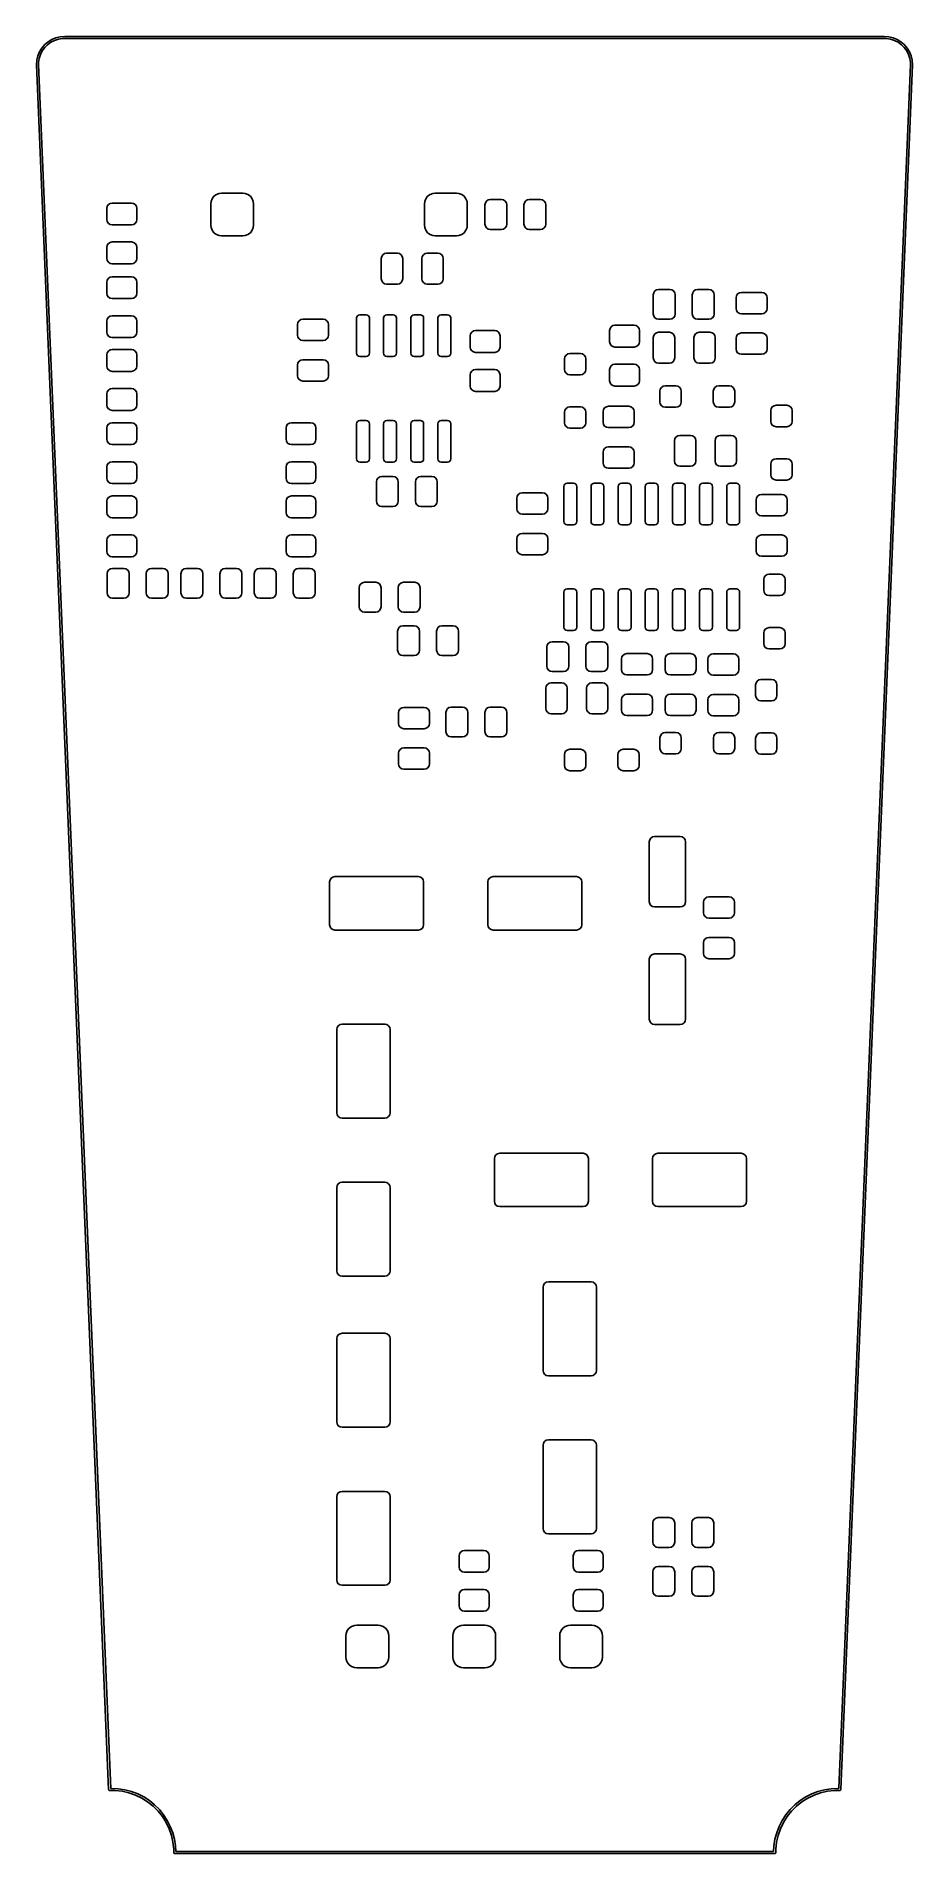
# Model space of a CAD drawing. Extents: x 5.2 to 6.82, y -5.24 to -1.89.
import ezdxf

# ---------------------------------------------------------------- set-up
doc = ezdxf.new("R2010")
doc.units = 0
doc.header["$MEASUREMENT"] = 0
doc.layers.add('BLACK', color=7, linetype='CONTINUOUS')

msp = doc.modelspace()

# ---------------------------------------------------------------- linework, layer by layer
at = {"layer": 'BLACK', "linetype": 'CONTINUOUS'}
for p, q in [((5.21249, -1.91313), (5.21781, -1.9069)), ((5.21781, -1.9069), (5.22404, -1.90158)), ((5.22328, -1.907), (5.21791, -1.91237)), ((5.22943, -1.90253), (5.22328, -1.907)), ((5.22404, -1.90158), (5.23103, -1.8973)), ((5.2362, -1.89908), (5.22943, -1.90253)), ((5.23103, -1.8973), (5.2386, -1.89417)), ((5.24343, -1.89674), (5.2362, -1.89908)), ((5.2386, -1.89417), (5.24656, -1.89225)), ((5.25093, -1.89555), (5.24343, -1.89674)), ((5.24656, -1.89225), (5.25473, -1.89161)), ((5.25473, -1.89555), (5.25093, -1.89555)), ((5.25473, -1.89161), (5.25473, -1.89161)), ((5.25473, -1.89161), (6.76443, -1.89161)), ((5.25473, -1.89555), (5.25473, -1.89555)), ((6.76443, -1.89555), (5.25473, -1.89555)), ((5.25473, -1.89555), (5.25473, -1.89555)), ((5.25473, -1.89555), (5.25473, -1.89555)), ((6.76443, -1.89161), (6.7726, -1.89225)), ((6.76823, -1.89555), (6.76443, -1.89555)), ((6.77573, -1.89674), (6.76823, -1.89555)), ((6.7726, -1.89225), (6.78057, -1.89417)), ((6.78296, -1.89908), (6.77573, -1.89674)), ((6.78057, -1.89417), (6.78814, -1.8973)), ((6.78973, -1.90253), (6.78296, -1.89908)), ((6.78814, -1.8973), (6.79512, -1.90158)), ((6.79588, -1.907), (6.78973, -1.90253)), ((6.79512, -1.90158), (6.80135, -1.9069)), ((6.80126, -1.91237), (6.79588, -1.907)), ((6.80135, -1.9069), (6.80667, -1.91313)), ((5.20252, -1.94383), (5.20316, -1.93566)), ((5.20316, -1.93566), (5.20507, -1.92769)), ((5.20507, -1.92769), (5.20821, -1.92012)), ((5.20764, -1.93252), (5.20645, -1.94003)), ((5.20645, -1.94003), (5.20645, -1.94379)), ((5.20999, -1.92529), (5.20764, -1.93252)), ((5.20821, -1.92012), (5.21249, -1.91313)), ((5.21344, -1.91852), (5.20999, -1.92529)), ((5.21791, -1.91237), (5.21344, -1.91852)), ((6.80572, -1.91852), (6.80126, -1.91237)), ((6.80917, -1.92529), (6.80572, -1.91852)), ((6.80667, -1.91313), (6.81096, -1.92012)), ((6.81152, -1.93252), (6.80917, -1.92529)), ((6.81096, -1.92012), (6.81409, -1.92769)), ((6.81271, -1.94003), (6.81152, -1.93252)), ((6.81271, -1.9438), (6.81271, -1.94003)), ((6.81409, -1.92769), (6.816, -1.93566)), ((6.816, -1.93566), (6.81665, -1.94383)), ((5.20253, -1.94387), (5.20252, -1.94383)), ((5.20252, -1.94391), (5.20253, -1.94387)), ((5.33553, -5.12366), (5.20252, -1.94391)), ((5.20645, -1.94379), (5.33938, -5.12161)), ((6.68062, -5.12168), (6.81271, -1.9438)), ((6.81665, -1.94391), (6.68447, -5.12373)), ((6.81665, -1.94383), (6.81663, -1.94387)), ((6.81663, -1.94387), (6.81665, -1.94391)), ((6.81665, -1.94383), (6.81665, -1.94383)), ((5.33244, -2.20874), (5.33319, -2.20497)), ((5.33244, -2.22941), (5.33244, -2.20874)), ((5.33319, -2.20497), (5.33532, -2.20178)), ((5.33532, -2.20178), (5.33852, -2.19965)), ((5.33852, -2.19965), (5.34228, -2.1989)), ((5.34228, -2.1989), (5.37772, -2.1989)), ((5.37772, -2.1989), (5.38148, -2.19965)), ((5.38148, -2.19965), (5.38468, -2.20178)), ((5.38468, -2.20178), (5.38681, -2.20497)), ((5.38681, -2.20497), (5.38756, -2.20874)), ((5.38756, -2.20874), (5.38756, -2.22941)), ((5.52378, -2.20031), (5.52423, -2.19613)), ((5.52378, -2.23969), (5.52378, -2.20031)), ((5.52423, -2.19613), (5.52619, -2.19088)), ((5.52619, -2.19088), (5.52955, -2.1864)), ((5.52955, -2.1864), (5.53403, -2.18304)), ((5.53403, -2.18304), (5.53928, -2.18108)), ((5.53928, -2.18108), (5.54346, -2.18063)), ((5.54346, -2.18063), (5.58283, -2.18063)), ((5.58283, -2.18063), (5.58702, -2.18108)), ((5.58702, -2.18108), (5.59227, -2.18304)), ((5.59227, -2.18304), (5.59675, -2.1864)), ((5.59675, -2.1864), (5.60011, -2.19088)), ((5.60011, -2.19088), (5.60207, -2.19613)), ((5.60207, -2.19613), (5.60252, -2.20031)), ((5.60252, -2.20031), (5.60252, -2.23969)), ((5.91748, -2.20031), (5.91793, -2.19613)), ((5.91748, -2.23969), (5.91748, -2.20031)), ((5.91793, -2.19613), (5.91989, -2.19088)), ((5.91989, -2.19088), (5.92325, -2.1864)), ((5.92325, -2.1864), (5.92773, -2.18304)), ((5.92773, -2.18304), (5.93298, -2.18108)), ((5.93298, -2.18108), (5.93717, -2.18063)), ((5.93717, -2.18063), (5.97654, -2.18063)), ((5.97654, -2.18063), (5.98072, -2.18108)), ((5.98072, -2.18108), (5.98597, -2.18304)), ((5.98597, -2.18304), (5.99045, -2.1864)), ((5.99045, -2.1864), (5.99381, -2.19088)), ((5.99381, -2.19088), (5.99577, -2.19613)), ((5.99577, -2.19613), (5.99622, -2.20031)), ((5.99622, -2.20031), (5.99622, -2.23969)), ((6.0289, -2.20228), (6.02965, -2.19852)), ((6.0289, -2.23772), (6.0289, -2.20228)), ((6.02965, -2.19852), (6.03178, -2.19532)), ((6.03178, -2.19532), (6.03497, -2.19319)), ((6.03497, -2.19319), (6.03874, -2.19244)), ((6.03874, -2.19244), (6.05941, -2.19244)), ((6.05941, -2.19244), (6.06318, -2.19319)), ((6.06318, -2.19319), (6.06637, -2.19532)), ((6.06637, -2.19532), (6.0685, -2.19852)), ((6.0685, -2.19852), (6.06925, -2.20228)), ((6.06925, -2.20228), (6.06925, -2.23772)), ((6.10075, -2.20228), (6.1015, -2.19852)), ((6.10075, -2.23772), (6.10075, -2.20228)), ((6.1015, -2.19852), (6.10363, -2.19532)), ((6.10363, -2.19532), (6.10682, -2.19319)), ((6.10682, -2.19319), (6.11059, -2.19244)), ((6.11059, -2.19244), (6.13126, -2.19244)), ((6.13126, -2.19244), (6.13503, -2.19319)), ((6.13503, -2.19319), (6.13822, -2.19532)), ((6.13822, -2.19532), (6.14035, -2.19852)), ((6.14035, -2.19852), (6.1411, -2.20228)), ((6.1411, -2.20228), (6.1411, -2.23772)), ((5.33319, -2.23318), (5.33244, -2.22941)), ((5.33532, -2.23637), (5.33319, -2.23318)), ((5.33852, -2.2385), (5.33532, -2.23637)), ((5.34228, -2.23925), (5.33852, -2.2385)), ((5.37772, -2.23925), (5.34228, -2.23925)), ((5.38148, -2.2385), (5.37772, -2.23925)), ((5.38468, -2.23637), (5.38148, -2.2385)), ((5.38681, -2.23318), (5.38468, -2.23637)), ((5.38756, -2.22941), (5.38681, -2.23318)), ((5.52423, -2.24387), (5.52378, -2.23969)), ((5.52619, -2.24912), (5.52423, -2.24387)), ((5.60207, -2.24387), (5.60011, -2.24912)), ((5.60252, -2.23969), (5.60207, -2.24387)), ((5.91793, -2.24387), (5.91748, -2.23969)), ((5.91989, -2.24912), (5.91793, -2.24387)), ((5.99577, -2.24387), (5.99381, -2.24912)), ((5.99622, -2.23969), (5.99577, -2.24387)), ((6.02965, -2.24148), (6.0289, -2.23772)), ((6.03178, -2.24468), (6.02965, -2.24148)), ((6.03497, -2.24681), (6.03178, -2.24468)), ((6.06637, -2.24468), (6.06318, -2.24681)), ((6.0685, -2.24148), (6.06637, -2.24468)), ((6.06925, -2.23772), (6.0685, -2.24148)), ((6.1015, -2.24148), (6.10075, -2.23772)), ((6.10363, -2.24468), (6.1015, -2.24148)), ((6.10682, -2.24681), (6.10363, -2.24468)), ((6.13822, -2.24468), (6.13503, -2.24681)), ((6.14035, -2.24148), (6.13822, -2.24468)), ((6.1411, -2.23772), (6.14035, -2.24148)), ((5.33244, -2.28059), (5.33319, -2.27682)), ((5.33319, -2.27682), (5.33532, -2.27363)), ((5.33532, -2.27363), (5.33852, -2.2715)), ((5.33852, -2.2715), (5.34228, -2.27075)), ((5.34228, -2.27075), (5.37772, -2.27075)), ((5.37772, -2.27075), (5.38148, -2.2715)), ((5.38148, -2.2715), (5.38468, -2.27363)), ((5.38468, -2.27363), (5.38681, -2.27682)), ((5.38681, -2.27682), (5.38756, -2.28059)), ((5.52955, -2.2536), (5.52619, -2.24912)), ((5.53403, -2.25696), (5.52955, -2.2536)), ((5.53928, -2.25892), (5.53403, -2.25696)), ((5.54346, -2.25937), (5.53928, -2.25892)), ((5.58283, -2.25937), (5.54346, -2.25937)), ((5.58702, -2.25892), (5.58283, -2.25937)), ((5.59227, -2.25696), (5.58702, -2.25892)), ((5.59675, -2.2536), (5.59227, -2.25696)), ((5.60011, -2.24912), (5.59675, -2.2536)), ((5.92325, -2.2536), (5.91989, -2.24912)), ((5.92773, -2.25696), (5.92325, -2.2536)), ((5.93298, -2.25892), (5.92773, -2.25696)), ((5.93717, -2.25937), (5.93298, -2.25892)), ((5.97654, -2.25937), (5.93717, -2.25937)), ((5.98072, -2.25892), (5.97654, -2.25937)), ((5.98597, -2.25696), (5.98072, -2.25892)), ((5.99045, -2.2536), (5.98597, -2.25696)), ((5.99381, -2.24912), (5.99045, -2.2536)), ((6.03874, -2.24756), (6.03497, -2.24681)), ((6.05941, -2.24756), (6.03874, -2.24756)), ((6.06318, -2.24681), (6.05941, -2.24756)), ((6.11059, -2.24756), (6.10682, -2.24681)), ((6.13126, -2.24756), (6.11059, -2.24756)), ((6.13503, -2.24681), (6.13126, -2.24756)), ((5.33244, -2.30126), (5.33244, -2.28059)), ((5.33319, -2.30503), (5.33244, -2.30126)), ((5.33532, -2.30822), (5.33319, -2.30503)), ((5.33852, -2.31035), (5.33532, -2.30822)), ((5.34228, -2.3111), (5.33852, -2.31035)), ((5.37772, -2.3111), (5.34228, -2.3111)), ((5.38148, -2.31035), (5.37772, -2.3111)), ((5.38468, -2.30822), (5.38148, -2.31035)), ((5.38681, -2.30503), (5.38468, -2.30822)), ((5.38756, -2.30126), (5.38681, -2.30503)), ((5.38756, -2.28059), (5.38756, -2.30126)), ((5.83791, -2.3013), (5.83866, -2.29753)), ((5.83791, -2.3387), (5.83791, -2.3013)), ((5.83866, -2.29753), (5.8408, -2.29434)), ((5.8408, -2.29434), (5.84399, -2.29221)), ((5.84399, -2.29221), (5.84776, -2.29146)), ((5.84776, -2.29146), (5.86744, -2.29146)), ((5.86744, -2.29146), (5.87121, -2.29221)), ((5.87121, -2.29221), (5.8744, -2.29434)), ((5.8744, -2.29434), (5.87653, -2.29753)), ((5.87653, -2.29753), (5.87728, -2.3013)), ((5.87728, -2.3013), (5.87728, -2.3387)), ((5.91272, -2.3013), (5.91347, -2.29753)), ((5.91272, -2.3387), (5.91272, -2.3013)), ((5.91347, -2.29753), (5.9156, -2.29434)), ((5.9156, -2.29434), (5.91879, -2.29221)), ((5.91879, -2.29221), (5.92256, -2.29146)), ((5.92256, -2.29146), (5.94224, -2.29146)), ((5.94224, -2.29146), (5.94601, -2.29221)), ((5.94601, -2.29221), (5.9492, -2.29434)), ((5.9492, -2.29434), (5.95134, -2.29753)), ((5.95134, -2.29753), (5.95209, -2.3013)), ((5.95209, -2.3013), (5.95209, -2.3387)), ((5.33244, -2.34467), (5.33319, -2.3409)), ((5.33244, -2.36533), (5.33244, -2.34467)), ((5.33319, -2.3409), (5.33532, -2.33771)), ((5.33532, -2.33771), (5.33852, -2.33557)), ((5.33852, -2.33557), (5.34228, -2.33482)), ((5.34228, -2.33482), (5.37772, -2.33482)), ((5.37772, -2.33482), (5.38148, -2.33557)), ((5.38148, -2.33557), (5.38468, -2.33771)), ((5.38468, -2.33771), (5.38681, -2.3409)), ((5.38681, -2.3409), (5.38756, -2.34467)), ((5.38756, -2.34467), (5.38756, -2.36533)), ((5.83866, -2.34247), (5.83791, -2.3387)), ((5.8408, -2.34566), (5.83866, -2.34247)), ((5.87653, -2.34247), (5.8744, -2.34566)), ((5.87728, -2.3387), (5.87653, -2.34247)), ((5.91347, -2.34247), (5.91272, -2.3387)), ((5.9156, -2.34566), (5.91347, -2.34247)), ((5.95134, -2.34247), (5.9492, -2.34566)), ((5.95209, -2.3387), (5.95134, -2.34247)), ((5.33319, -2.3691), (5.33244, -2.36533)), ((5.33532, -2.37229), (5.33319, -2.3691)), ((5.33852, -2.37443), (5.33532, -2.37229)), ((5.34228, -2.37518), (5.33852, -2.37443)), ((5.37772, -2.37518), (5.34228, -2.37518)), ((5.38148, -2.37443), (5.37772, -2.37518)), ((5.38468, -2.37229), (5.38148, -2.37443)), ((5.38681, -2.3691), (5.38468, -2.37229)), ((5.38756, -2.36533), (5.38681, -2.3691)), ((5.84399, -2.34779), (5.8408, -2.34566)), ((5.84776, -2.34854), (5.84399, -2.34779)), ((5.86744, -2.34854), (5.84776, -2.34854)), ((5.87121, -2.34779), (5.86744, -2.34854)), ((5.8744, -2.34566), (5.87121, -2.34779)), ((5.91879, -2.34779), (5.9156, -2.34566)), ((5.92256, -2.34854), (5.91879, -2.34779)), ((5.94224, -2.34854), (5.92256, -2.34854)), ((5.94601, -2.34779), (5.94224, -2.34854)), ((5.9492, -2.34566), (5.94601, -2.34779)), ((6.33897, -2.36803), (6.33972, -2.36426)), ((6.33897, -2.40346), (6.33897, -2.36803)), ((6.33972, -2.36426), (6.34186, -2.36107)), ((6.34186, -2.36107), (6.34505, -2.35894)), ((6.34505, -2.35894), (6.34881, -2.35819)), ((6.34881, -2.35819), (6.36948, -2.35819)), ((6.36948, -2.35819), (6.37325, -2.35894)), ((6.37325, -2.35894), (6.37644, -2.36107)), ((6.37644, -2.36107), (6.37858, -2.36426)), ((6.37858, -2.36426), (6.37933, -2.36803)), ((6.37933, -2.36803), (6.37933, -2.40346)), ((6.41082, -2.36803), (6.41157, -2.36426)), ((6.41082, -2.40346), (6.41082, -2.36803)), ((6.41157, -2.36426), (6.41371, -2.36107)), ((6.41371, -2.36107), (6.4169, -2.35894)), ((6.4169, -2.35894), (6.42067, -2.35819)), ((6.42067, -2.35819), (6.44133, -2.35819)), ((6.44133, -2.35819), (6.4451, -2.35894)), ((6.4451, -2.35894), (6.44829, -2.36107)), ((6.44829, -2.36107), (6.45043, -2.36426)), ((6.45043, -2.36426), (6.45118, -2.36803)), ((6.45118, -2.36803), (6.45118, -2.40346)), ((6.49146, -2.3735), (6.49221, -2.36974)), ((6.49146, -2.39319), (6.49146, -2.3735)), ((6.49221, -2.36974), (6.49434, -2.36654)), ((6.49434, -2.36654), (6.49753, -2.36441)), ((6.49753, -2.36441), (6.5013, -2.36366)), ((6.5013, -2.36366), (6.5387, -2.36366)), ((6.5387, -2.36366), (6.54247, -2.36441)), ((6.54247, -2.36441), (6.54566, -2.36654)), ((6.54566, -2.36654), (6.54779, -2.36974)), ((6.54779, -2.36974), (6.54854, -2.3735)), ((6.54854, -2.3735), (6.54854, -2.39319)), ((5.33319, -2.41275), (5.33532, -2.40956)), ((5.33532, -2.40956), (5.33852, -2.40742)), ((5.33852, -2.40742), (5.34228, -2.40667)), ((5.34228, -2.40667), (5.37772, -2.40667)), ((5.37772, -2.40667), (5.38148, -2.40742)), ((5.38148, -2.40742), (5.38468, -2.40956)), ((5.38468, -2.40956), (5.38681, -2.41275)), ((5.79226, -2.41083), (5.79271, -2.40857)), ((5.79226, -2.47579), (5.79226, -2.41083)), ((5.79271, -2.40857), (5.79399, -2.40665)), ((5.79399, -2.40665), (5.79591, -2.40537)), ((5.79591, -2.40537), (5.79817, -2.40492)), ((5.79817, -2.40492), (5.80998, -2.40492)), ((5.80998, -2.40492), (5.81224, -2.40537)), ((5.81224, -2.40537), (5.81416, -2.40665)), ((5.81416, -2.40665), (5.81544, -2.40857)), ((5.81544, -2.40857), (5.81589, -2.41083)), ((5.81589, -2.41083), (5.81589, -2.47579)), ((5.84226, -2.41083), (5.84271, -2.40857)), ((5.84226, -2.47579), (5.84226, -2.41083)), ((5.84271, -2.40857), (5.84399, -2.40665)), ((5.84399, -2.40665), (5.84591, -2.40537)), ((5.84591, -2.40537), (5.84817, -2.40492)), ((5.84817, -2.40492), (5.85998, -2.40492)), ((5.85998, -2.40492), (5.86224, -2.40537)), ((5.86224, -2.40537), (5.86416, -2.40665)), ((5.86416, -2.40665), (5.86544, -2.40857)), ((5.86544, -2.40857), (5.86589, -2.41083)), ((5.86589, -2.41083), (5.86589, -2.47579)), ((5.89226, -2.41083), (5.89271, -2.40857)), ((5.89226, -2.47579), (5.89226, -2.41083)), ((5.89271, -2.40857), (5.89399, -2.40665)), ((5.89399, -2.40665), (5.89591, -2.40537)), ((5.89591, -2.40537), (5.89817, -2.40492)), ((5.89817, -2.40492), (5.90998, -2.40492)), ((5.90998, -2.40492), (5.91224, -2.40537)), ((5.91224, -2.40537), (5.91416, -2.40665)), ((5.91416, -2.40665), (5.91544, -2.40857)), ((5.91544, -2.40857), (5.91589, -2.41083)), ((5.91589, -2.41083), (5.91589, -2.47579)), ((5.94226, -2.41083), (5.94271, -2.40857)), ((5.94226, -2.47579), (5.94226, -2.41083)), ((5.94271, -2.40857), (5.94399, -2.40665)), ((5.94399, -2.40665), (5.94591, -2.40537)), ((5.94591, -2.40537), (5.94817, -2.40492)), ((5.94817, -2.40492), (5.95998, -2.40492)), ((5.95998, -2.40492), (5.96224, -2.40537)), ((5.96224, -2.40537), (5.96416, -2.40665)), ((5.96416, -2.40665), (5.96544, -2.40857)), ((5.96544, -2.40857), (5.96589, -2.41083)), ((5.96589, -2.41083), (5.96589, -2.47579)), ((6.33972, -2.40723), (6.33897, -2.40346)), ((6.34186, -2.41042), (6.33972, -2.40723)), ((6.34505, -2.41256), (6.34186, -2.41042)), ((6.37644, -2.41042), (6.37325, -2.41256)), ((6.37858, -2.40723), (6.37644, -2.41042)), ((6.37933, -2.40346), (6.37858, -2.40723)), ((6.41157, -2.40723), (6.41082, -2.40346)), ((6.41371, -2.41042), (6.41157, -2.40723)), ((6.4169, -2.41256), (6.41371, -2.41042)), ((6.44829, -2.41042), (6.4451, -2.41256)), ((6.45043, -2.40723), (6.44829, -2.41042)), ((6.45118, -2.40346), (6.45043, -2.40723)), ((6.49221, -2.39696), (6.49146, -2.39319)), ((6.49434, -2.40015), (6.49221, -2.39696)), ((6.49753, -2.40228), (6.49434, -2.40015)), ((6.5013, -2.40303), (6.49753, -2.40228)), ((6.5387, -2.40303), (6.5013, -2.40303)), ((6.54247, -2.40228), (6.5387, -2.40303)), ((6.54566, -2.40015), (6.54247, -2.40228)), ((6.54779, -2.39696), (6.54566, -2.40015)), ((6.54854, -2.39319), (6.54779, -2.39696)), ((5.33244, -2.41652), (5.33319, -2.41275)), ((5.33244, -2.43719), (5.33244, -2.41652)), ((5.33319, -2.44095), (5.33244, -2.43719)), ((5.33532, -2.44414), (5.33319, -2.44095)), ((5.33852, -2.44628), (5.33532, -2.44414)), ((5.38468, -2.44414), (5.38148, -2.44628)), ((5.38681, -2.44095), (5.38468, -2.44414)), ((5.38681, -2.41275), (5.38756, -2.41652)), ((5.38756, -2.43719), (5.38681, -2.44095)), ((5.38756, -2.41652), (5.38756, -2.43719)), ((5.68354, -2.42276), (5.68429, -2.41899)), ((5.68354, -2.44244), (5.68354, -2.42276)), ((5.68429, -2.44621), (5.68354, -2.44244)), ((5.68429, -2.41899), (5.68643, -2.4158)), ((5.68643, -2.4158), (5.68962, -2.41366)), ((5.68962, -2.41366), (5.69339, -2.41291)), ((5.69339, -2.41291), (5.73079, -2.41291)), ((5.73079, -2.41291), (5.73455, -2.41366)), ((5.73455, -2.41366), (5.73775, -2.4158)), ((5.73775, -2.4158), (5.73988, -2.41899)), ((5.73988, -2.41899), (5.74063, -2.42276)), ((5.74063, -2.44244), (5.73988, -2.44621)), ((5.74063, -2.42276), (5.74063, -2.44244)), ((6.00152, -2.44374), (6.00226, -2.43997)), ((6.00152, -2.46441), (6.00152, -2.44374)), ((6.00226, -2.43997), (6.0044, -2.43678)), ((6.0044, -2.43678), (6.00759, -2.43465)), ((6.00759, -2.43465), (6.01136, -2.4339)), ((6.01136, -2.4339), (6.04679, -2.4339)), ((6.04679, -2.4339), (6.05056, -2.43465)), ((6.05056, -2.43465), (6.05375, -2.43678)), ((6.05375, -2.43678), (6.05588, -2.43997)), ((6.05588, -2.43997), (6.05663, -2.44374)), ((6.05663, -2.44374), (6.05663, -2.46441)), ((6.25852, -2.43389), (6.25926, -2.43012)), ((6.25852, -2.45456), (6.25852, -2.43389)), ((6.25926, -2.43012), (6.2614, -2.42693)), ((6.2614, -2.42693), (6.26459, -2.4248)), ((6.26459, -2.4248), (6.26836, -2.42405)), ((6.26836, -2.42405), (6.30379, -2.42405)), ((6.30379, -2.42405), (6.30756, -2.4248)), ((6.30756, -2.4248), (6.31075, -2.42693)), ((6.31075, -2.42693), (6.31288, -2.43012)), ((6.31288, -2.43012), (6.31363, -2.43389)), ((6.31363, -2.43389), (6.31363, -2.45456)), ((6.33899, -2.44705), (6.33974, -2.44328)), ((6.33974, -2.44328), (6.34187, -2.44009)), ((6.34187, -2.44009), (6.34506, -2.43795)), ((6.34881, -2.41331), (6.34505, -2.41256)), ((6.34506, -2.43795), (6.34883, -2.4372)), ((6.36948, -2.41331), (6.34881, -2.41331)), ((6.34883, -2.4372), (6.36852, -2.4372)), ((6.36852, -2.4372), (6.37228, -2.43795)), ((6.37325, -2.41256), (6.36948, -2.41331)), ((6.37228, -2.43795), (6.37548, -2.44009)), ((6.37548, -2.44009), (6.37761, -2.44328)), ((6.37761, -2.44328), (6.37836, -2.44705)), ((6.41379, -2.44705), (6.41454, -2.44328)), ((6.41454, -2.44328), (6.41667, -2.44009)), ((6.41667, -2.44009), (6.41987, -2.43795)), ((6.42067, -2.41331), (6.4169, -2.41256)), ((6.41987, -2.43795), (6.42363, -2.4372)), ((6.44133, -2.41331), (6.42067, -2.41331)), ((6.42363, -2.4372), (6.44332, -2.4372)), ((6.4451, -2.41256), (6.44133, -2.41331)), ((6.44332, -2.4372), (6.44709, -2.43795)), ((6.44709, -2.43795), (6.45028, -2.44009)), ((6.45028, -2.44009), (6.45241, -2.44328)), ((6.45241, -2.44328), (6.45316, -2.44705)), ((6.49146, -2.44831), (6.49221, -2.44454)), ((6.49221, -2.44454), (6.49434, -2.44135)), ((6.49434, -2.44135), (6.49753, -2.43921)), ((6.49753, -2.43921), (6.5013, -2.43846)), ((6.5013, -2.43846), (6.5387, -2.43846)), ((6.5387, -2.43846), (6.54247, -2.43921)), ((6.54247, -2.43921), (6.54566, -2.44135)), ((6.54566, -2.44135), (6.54779, -2.44454)), ((6.54779, -2.44454), (6.54854, -2.44831)), ((5.33244, -2.47874), (5.33319, -2.47497)), ((5.33244, -2.49941), (5.33244, -2.47874)), ((5.33319, -2.47497), (5.33532, -2.47178)), ((5.33532, -2.47178), (5.33852, -2.46965)), ((5.34228, -2.44703), (5.33852, -2.44628)), ((5.33852, -2.46965), (5.34228, -2.4689)), ((5.37772, -2.44703), (5.34228, -2.44703)), ((5.34228, -2.4689), (5.37772, -2.4689)), ((5.38148, -2.44628), (5.37772, -2.44703)), ((5.37772, -2.4689), (5.38148, -2.46965)), ((5.38148, -2.46965), (5.38468, -2.47178)), ((5.38468, -2.47178), (5.38681, -2.47497)), ((5.38681, -2.47497), (5.38756, -2.47874)), ((5.38756, -2.47874), (5.38756, -2.49941)), ((5.68643, -2.4494), (5.68429, -2.44621)), ((5.68962, -2.45153), (5.68643, -2.4494)), ((5.69339, -2.45228), (5.68962, -2.45153)), ((5.73079, -2.45228), (5.69339, -2.45228)), ((5.73455, -2.45153), (5.73079, -2.45228)), ((5.73775, -2.4494), (5.73455, -2.45153)), ((5.73988, -2.44621), (5.73775, -2.4494)), ((5.79271, -2.47805), (5.79226, -2.47579)), ((5.79399, -2.47996), (5.79271, -2.47805)), ((5.81544, -2.47805), (5.81416, -2.47996)), ((5.81589, -2.47579), (5.81544, -2.47805)), ((5.84271, -2.47805), (5.84226, -2.47579)), ((5.84399, -2.47996), (5.84271, -2.47805)), ((5.86544, -2.47805), (5.86416, -2.47996)), ((5.86589, -2.47579), (5.86544, -2.47805)), ((5.89271, -2.47805), (5.89226, -2.47579)), ((5.89399, -2.47996), (5.89271, -2.47805)), ((5.91544, -2.47805), (5.91416, -2.47996)), ((5.91589, -2.47579), (5.91544, -2.47805)), ((5.94271, -2.47805), (5.94226, -2.47579)), ((5.94399, -2.47996), (5.94271, -2.47805)), ((5.96544, -2.47805), (5.96416, -2.47996)), ((5.96589, -2.47579), (5.96544, -2.47805)), ((6.00226, -2.46818), (6.00152, -2.46441)), ((6.0044, -2.47137), (6.00226, -2.46818)), ((6.00759, -2.4735), (6.0044, -2.47137)), ((6.01136, -2.47425), (6.00759, -2.4735)), ((6.04679, -2.47425), (6.01136, -2.47425)), ((6.05056, -2.4735), (6.04679, -2.47425)), ((6.05375, -2.47137), (6.05056, -2.4735)), ((6.05588, -2.46818), (6.05375, -2.47137)), ((6.05663, -2.46441), (6.05588, -2.46818)), ((6.17606, -2.48233), (6.1782, -2.47913)), ((6.1782, -2.47913), (6.18139, -2.477)), ((6.18139, -2.477), (6.18516, -2.47625)), ((6.18516, -2.47625), (6.20484, -2.47625)), ((6.20484, -2.47625), (6.20861, -2.477)), ((6.20861, -2.477), (6.2118, -2.47913)), ((6.2118, -2.47913), (6.21394, -2.48233)), ((6.25926, -2.45833), (6.25852, -2.45456)), ((6.2614, -2.46152), (6.25926, -2.45833)), ((6.26459, -2.46365), (6.2614, -2.46152)), ((6.26836, -2.4644), (6.26459, -2.46365)), ((6.30379, -2.4644), (6.26836, -2.4644)), ((6.30756, -2.46365), (6.30379, -2.4644)), ((6.31075, -2.46152), (6.30756, -2.46365)), ((6.31288, -2.45833), (6.31075, -2.46152)), ((6.31363, -2.45456), (6.31288, -2.45833)), ((6.33899, -2.48445), (6.33899, -2.44705)), ((6.37836, -2.44705), (6.37836, -2.48445)), ((6.41379, -2.48445), (6.41379, -2.44705)), ((6.45316, -2.44705), (6.45316, -2.48445)), ((6.49146, -2.46799), (6.49146, -2.44831)), ((6.49221, -2.47176), (6.49146, -2.46799)), ((6.49434, -2.47495), (6.49221, -2.47176)), ((6.49753, -2.47709), (6.49434, -2.47495)), ((6.5013, -2.47783), (6.49753, -2.47709)), ((6.5387, -2.47783), (6.5013, -2.47783)), ((6.54247, -2.47709), (6.5387, -2.47783)), ((6.54566, -2.47495), (6.54247, -2.47709)), ((6.54779, -2.47176), (6.54566, -2.47495)), ((6.54854, -2.46799), (6.54779, -2.47176)), ((6.54854, -2.44831), (6.54854, -2.46799)), ((5.33319, -2.50318), (5.33244, -2.49941)), ((5.33532, -2.50637), (5.33319, -2.50318)), ((5.33852, -2.5085), (5.33532, -2.50637)), ((5.34228, -2.50925), (5.33852, -2.5085)), ((5.37772, -2.50925), (5.34228, -2.50925)), ((5.38148, -2.5085), (5.37772, -2.50925)), ((5.38468, -2.50637), (5.38148, -2.5085)), ((5.38681, -2.50318), (5.38468, -2.50637)), ((5.38756, -2.49941), (5.38681, -2.50318)), ((5.68354, -2.49756), (5.68429, -2.49379)), ((5.68354, -2.51724), (5.68354, -2.49756)), ((5.68429, -2.49379), (5.68643, -2.4906)), ((5.68643, -2.4906), (5.68962, -2.48847)), ((5.68962, -2.48847), (5.69339, -2.48772)), ((5.69339, -2.48772), (5.73079, -2.48772)), ((5.73079, -2.48772), (5.73455, -2.48847)), ((5.73455, -2.48847), (5.73775, -2.4906)), ((5.73775, -2.4906), (5.73988, -2.49379)), ((5.73988, -2.49379), (5.74063, -2.49756)), ((5.74063, -2.49756), (5.74063, -2.51724)), ((5.79591, -2.48124), (5.79399, -2.47996)), ((5.79817, -2.48169), (5.79591, -2.48124)), ((5.80998, -2.48169), (5.79817, -2.48169)), ((5.81224, -2.48124), (5.80998, -2.48169)), ((5.81416, -2.47996), (5.81224, -2.48124)), ((5.84591, -2.48124), (5.84399, -2.47996)), ((5.84817, -2.48169), (5.84591, -2.48124)), ((5.85998, -2.48169), (5.84817, -2.48169)), ((5.86224, -2.48124), (5.85998, -2.48169)), ((5.86416, -2.47996), (5.86224, -2.48124)), ((5.89591, -2.48124), (5.89399, -2.47996)), ((5.89817, -2.48169), (5.89591, -2.48124)), ((5.90998, -2.48169), (5.89817, -2.48169)), ((5.91224, -2.48124), (5.90998, -2.48169)), ((5.91416, -2.47996), (5.91224, -2.48124)), ((5.94591, -2.48124), (5.94399, -2.47996)), ((5.94817, -2.48169), (5.94591, -2.48124)), ((5.95998, -2.48169), (5.94817, -2.48169)), ((5.96224, -2.48124), (5.95998, -2.48169)), ((5.96416, -2.47996), (5.96224, -2.48124)), ((6.00152, -2.51559), (6.00226, -2.51182)), ((6.00226, -2.51182), (6.0044, -2.50863)), ((6.0044, -2.50863), (6.00759, -2.5065)), ((6.00759, -2.5065), (6.01136, -2.50575)), ((6.01136, -2.50575), (6.04679, -2.50575)), ((6.04679, -2.50575), (6.05056, -2.5065)), ((6.05056, -2.5065), (6.05375, -2.50863)), ((6.05375, -2.50863), (6.05588, -2.51182)), ((6.05588, -2.51182), (6.05663, -2.51559)), ((6.17531, -2.48609), (6.17606, -2.48233)), ((6.17531, -2.50578), (6.17531, -2.48609)), ((6.17606, -2.50955), (6.17531, -2.50578)), ((6.1782, -2.51274), (6.17606, -2.50955)), ((6.18139, -2.51487), (6.1782, -2.51274)), ((6.2118, -2.51274), (6.20861, -2.51487)), ((6.21394, -2.50955), (6.2118, -2.51274)), ((6.21394, -2.48233), (6.21469, -2.48609)), ((6.21469, -2.50578), (6.21394, -2.50955)), ((6.21469, -2.48609), (6.21469, -2.50578)), ((6.25852, -2.50574), (6.25926, -2.50197)), ((6.25852, -2.52641), (6.25852, -2.50574)), ((6.25926, -2.50197), (6.2614, -2.49878)), ((6.2614, -2.49878), (6.26459, -2.49665)), ((6.26459, -2.49665), (6.26836, -2.4959)), ((6.26836, -2.4959), (6.30379, -2.4959)), ((6.30379, -2.4959), (6.30756, -2.49665)), ((6.30756, -2.49665), (6.31075, -2.49878)), ((6.31075, -2.49878), (6.31288, -2.50197)), ((6.31288, -2.50197), (6.31363, -2.50574)), ((6.31363, -2.50574), (6.31363, -2.52641)), ((6.33974, -2.48822), (6.33899, -2.48445)), ((6.34187, -2.49141), (6.33974, -2.48822)), ((6.34506, -2.49354), (6.34187, -2.49141)), ((6.34883, -2.49429), (6.34506, -2.49354)), ((6.36852, -2.49429), (6.34883, -2.49429)), ((6.37228, -2.49354), (6.36852, -2.49429)), ((6.37548, -2.49141), (6.37228, -2.49354)), ((6.37761, -2.48822), (6.37548, -2.49141)), ((6.37836, -2.48445), (6.37761, -2.48822)), ((6.41454, -2.48822), (6.41379, -2.48445)), ((6.41667, -2.49141), (6.41454, -2.48822)), ((6.41987, -2.49354), (6.41667, -2.49141)), ((6.42363, -2.49429), (6.41987, -2.49354)), ((6.44332, -2.49429), (6.42363, -2.49429)), ((6.44709, -2.49354), (6.44332, -2.49429)), ((6.45028, -2.49141), (6.44709, -2.49354)), ((6.45241, -2.48822), (6.45028, -2.49141)), ((6.45316, -2.48445), (6.45241, -2.48822)), ((5.33319, -2.54682), (5.33532, -2.54363)), ((5.33532, -2.54363), (5.33852, -2.5415)), ((5.33852, -2.5415), (5.34228, -2.54075)), ((5.34228, -2.54075), (5.37772, -2.54075)), ((5.37772, -2.54075), (5.38148, -2.5415)), ((5.38148, -2.5415), (5.38468, -2.54363)), ((5.38468, -2.54363), (5.38681, -2.54682)), ((5.68429, -2.52101), (5.68354, -2.51724)), ((5.68643, -2.5242), (5.68429, -2.52101)), ((5.68962, -2.52634), (5.68643, -2.5242)), ((5.69339, -2.52709), (5.68962, -2.52634)), ((5.73079, -2.52709), (5.69339, -2.52709)), ((5.73455, -2.52634), (5.73079, -2.52709)), ((5.73775, -2.5242), (5.73455, -2.52634)), ((5.73988, -2.52101), (5.73775, -2.5242)), ((5.74063, -2.51724), (5.73988, -2.52101)), ((6.00152, -2.53626), (6.00152, -2.51559)), ((6.00226, -2.54003), (6.00152, -2.53626)), ((6.0044, -2.54322), (6.00226, -2.54003)), ((6.00759, -2.54535), (6.0044, -2.54322)), ((6.01136, -2.5461), (6.00759, -2.54535)), ((6.04679, -2.5461), (6.01136, -2.5461)), ((6.05056, -2.54535), (6.04679, -2.5461)), ((6.05375, -2.54322), (6.05056, -2.54535)), ((6.05588, -2.54003), (6.05375, -2.54322)), ((6.05663, -2.53626), (6.05588, -2.54003)), ((6.05663, -2.51559), (6.05663, -2.53626)), ((6.18516, -2.51562), (6.18139, -2.51487)), ((6.20484, -2.51562), (6.18516, -2.51562)), ((6.20861, -2.51487), (6.20484, -2.51562)), ((6.25926, -2.53018), (6.25852, -2.52641)), ((6.2614, -2.53337), (6.25926, -2.53018)), ((6.26459, -2.5355), (6.2614, -2.53337)), ((6.26836, -2.53625), (6.26459, -2.5355)), ((6.30379, -2.53625), (6.26836, -2.53625)), ((6.30756, -2.5355), (6.30379, -2.53625)), ((6.31075, -2.53337), (6.30756, -2.5355)), ((6.31288, -2.53018), (6.31075, -2.53337)), ((6.31363, -2.52641), (6.31288, -2.53018)), ((6.3511, -2.54591), (6.35185, -2.54214)), ((6.3511, -2.56559), (6.3511, -2.54591)), ((6.35185, -2.54214), (6.35399, -2.53895)), ((6.35399, -2.53895), (6.35718, -2.53681)), ((6.35718, -2.53681), (6.36094, -2.53606)), ((6.36094, -2.53606), (6.38063, -2.53606)), ((6.38063, -2.53606), (6.3844, -2.53681)), ((6.3844, -2.53681), (6.38759, -2.53895)), ((6.38759, -2.53895), (6.38972, -2.54214)), ((6.38972, -2.54214), (6.39047, -2.54591)), ((6.39047, -2.54591), (6.39047, -2.56559)), ((6.44953, -2.54591), (6.45028, -2.54214)), ((6.44953, -2.56559), (6.44953, -2.54591)), ((6.45028, -2.54214), (6.45241, -2.53895)), ((6.45241, -2.53895), (6.4556, -2.53681)), ((6.4556, -2.53681), (6.45937, -2.53606)), ((6.45937, -2.53606), (6.47906, -2.53606)), ((6.47906, -2.53606), (6.48282, -2.53681)), ((6.48282, -2.53681), (6.48601, -2.53895)), ((6.48601, -2.53895), (6.48815, -2.54214)), ((6.48815, -2.54214), (6.4889, -2.54591)), ((6.4889, -2.54591), (6.4889, -2.56559)), ((5.33244, -2.55059), (5.33319, -2.54682)), ((5.33244, -2.57126), (5.33244, -2.55059)), ((5.33319, -2.57503), (5.33244, -2.57126)), ((5.33532, -2.57822), (5.33319, -2.57503)), ((5.33852, -2.58035), (5.33532, -2.57822)), ((5.38468, -2.57822), (5.38148, -2.58035)), ((5.38681, -2.57503), (5.38468, -2.57822)), ((5.38681, -2.54682), (5.38756, -2.55059)), ((5.38756, -2.57126), (5.38681, -2.57503)), ((5.38756, -2.55059), (5.38756, -2.57126)), ((6.17606, -2.58075), (6.1782, -2.57756)), ((6.1782, -2.57756), (6.18139, -2.57543)), ((6.18139, -2.57543), (6.18516, -2.57468)), ((6.18516, -2.57468), (6.20484, -2.57468)), ((6.20484, -2.57468), (6.20861, -2.57543)), ((6.20861, -2.57543), (6.2118, -2.57756)), ((6.2118, -2.57756), (6.21394, -2.58075)), ((6.24646, -2.5835), (6.24721, -2.57974)), ((6.24721, -2.57974), (6.24934, -2.57654)), ((6.24934, -2.57654), (6.25253, -2.57441)), ((6.25253, -2.57441), (6.2563, -2.57366)), ((6.2563, -2.57366), (6.2937, -2.57366)), ((6.2937, -2.57366), (6.29747, -2.57441)), ((6.29747, -2.57441), (6.30066, -2.57654)), ((6.30066, -2.57654), (6.30279, -2.57974)), ((6.30279, -2.57974), (6.30354, -2.5835)), ((6.35185, -2.56936), (6.3511, -2.56559)), ((6.35399, -2.57255), (6.35185, -2.56936)), ((6.35718, -2.57468), (6.35399, -2.57255)), ((6.36094, -2.57543), (6.35718, -2.57468)), ((6.38063, -2.57543), (6.36094, -2.57543)), ((6.3844, -2.57468), (6.38063, -2.57543)), ((6.38759, -2.57255), (6.3844, -2.57468)), ((6.38972, -2.56936), (6.38759, -2.57255)), ((6.39047, -2.56559), (6.38972, -2.56936)), ((6.45028, -2.56936), (6.44953, -2.56559)), ((6.45241, -2.57255), (6.45028, -2.56936)), ((6.4556, -2.57468), (6.45241, -2.57255)), ((6.45937, -2.57543), (6.4556, -2.57468)), ((6.47906, -2.57543), (6.45937, -2.57543)), ((6.48282, -2.57468), (6.47906, -2.57543)), ((6.48601, -2.57255), (6.48282, -2.57468)), ((6.48815, -2.56936), (6.48601, -2.57255)), ((6.4889, -2.56559), (6.48815, -2.56936)), ((6.55531, -2.58169), (6.55606, -2.57793)), ((6.55606, -2.57793), (6.5582, -2.57473)), ((6.5582, -2.57473), (6.56139, -2.5726)), ((6.56139, -2.5726), (6.56516, -2.57185)), ((6.56516, -2.57185), (6.58484, -2.57185)), ((6.58484, -2.57185), (6.58861, -2.5726)), ((6.58861, -2.5726), (6.5918, -2.57473)), ((6.5918, -2.57473), (6.59394, -2.57793)), ((6.59394, -2.57793), (6.59469, -2.58169)), ((5.33244, -2.61374), (5.33319, -2.60997)), ((5.33319, -2.60997), (5.33532, -2.60678)), ((5.33532, -2.60678), (5.33852, -2.60465)), ((5.34228, -2.5811), (5.33852, -2.58035)), ((5.33852, -2.60465), (5.34228, -2.6039)), ((5.37772, -2.5811), (5.34228, -2.5811)), ((5.34228, -2.6039), (5.37772, -2.6039)), ((5.38148, -2.58035), (5.37772, -2.5811)), ((5.37772, -2.6039), (5.38148, -2.60465)), ((5.38148, -2.60465), (5.38468, -2.60678)), ((5.38468, -2.60678), (5.38681, -2.60997)), ((5.38681, -2.60997), (5.38756, -2.61374)), ((5.66244, -2.61374), (5.66319, -2.60997)), ((5.66319, -2.60997), (5.66532, -2.60678)), ((5.66532, -2.60678), (5.66852, -2.60465)), ((5.66852, -2.60465), (5.67228, -2.6039)), ((5.67228, -2.6039), (5.70772, -2.6039)), ((5.70772, -2.6039), (5.71148, -2.60465)), ((5.71148, -2.60465), (5.71468, -2.60678)), ((5.71468, -2.60678), (5.71681, -2.60997)), ((5.71681, -2.60997), (5.71756, -2.61374)), ((5.79226, -2.60571), (5.79271, -2.60345)), ((5.79226, -2.67067), (5.79226, -2.60571)), ((5.79271, -2.60345), (5.79399, -2.60153)), ((5.79399, -2.60153), (5.79591, -2.60025)), ((5.79591, -2.60025), (5.79817, -2.5998)), ((5.79817, -2.5998), (5.80998, -2.5998)), ((5.80998, -2.5998), (5.81224, -2.60025)), ((5.81224, -2.60025), (5.81416, -2.60153)), ((5.81416, -2.60153), (5.81544, -2.60345)), ((5.81544, -2.60345), (5.81589, -2.60571)), ((5.81589, -2.60571), (5.81589, -2.67067)), ((5.84226, -2.60571), (5.84271, -2.60345)), ((5.84226, -2.67067), (5.84226, -2.60571)), ((5.84271, -2.60345), (5.84399, -2.60153)), ((5.84399, -2.60153), (5.84591, -2.60025)), ((5.84591, -2.60025), (5.84817, -2.5998)), ((5.84817, -2.5998), (5.85998, -2.5998)), ((5.85998, -2.5998), (5.86224, -2.60025)), ((5.86224, -2.60025), (5.86416, -2.60153)), ((5.86416, -2.60153), (5.86544, -2.60345)), ((5.86544, -2.60345), (5.86589, -2.60571)), ((5.86589, -2.60571), (5.86589, -2.67067)), ((5.89226, -2.60571), (5.89271, -2.60345)), ((5.89226, -2.67067), (5.89226, -2.60571)), ((5.89271, -2.60345), (5.89399, -2.60153)), ((5.89399, -2.60153), (5.89591, -2.60025)), ((5.89591, -2.60025), (5.89817, -2.5998)), ((5.89817, -2.5998), (5.90998, -2.5998)), ((5.90998, -2.5998), (5.91224, -2.60025)), ((5.91224, -2.60025), (5.91416, -2.60153)), ((5.91416, -2.60153), (5.91544, -2.60345)), ((5.91544, -2.60345), (5.91589, -2.60571)), ((5.91589, -2.60571), (5.91589, -2.67067)), ((5.94226, -2.60571), (5.94271, -2.60345)), ((5.94226, -2.67067), (5.94226, -2.60571)), ((5.94271, -2.60345), (5.94399, -2.60153)), ((5.94399, -2.60153), (5.94591, -2.60025)), ((5.94591, -2.60025), (5.94817, -2.5998)), ((5.94817, -2.5998), (5.95998, -2.5998)), ((5.95998, -2.5998), (5.96224, -2.60025)), ((5.96224, -2.60025), (5.96416, -2.60153)), ((5.96416, -2.60153), (5.96544, -2.60345)), ((5.96544, -2.60345), (5.96589, -2.60571)), ((5.96589, -2.60571), (5.96589, -2.67067)), ((6.17531, -2.58452), (6.17606, -2.58075)), ((6.17531, -2.6042), (6.17531, -2.58452)), ((6.17606, -2.60797), (6.17531, -2.6042)), ((6.1782, -2.61116), (6.17606, -2.60797)), ((6.18139, -2.6133), (6.1782, -2.61116)), ((6.18516, -2.61405), (6.18139, -2.6133)), ((6.20861, -2.6133), (6.20484, -2.61405)), ((6.2118, -2.61116), (6.20861, -2.6133)), ((6.21394, -2.60797), (6.2118, -2.61116)), ((6.21394, -2.58075), (6.21469, -2.58452)), ((6.21469, -2.6042), (6.21394, -2.60797)), ((6.21469, -2.58452), (6.21469, -2.6042)), ((6.24646, -2.60319), (6.24646, -2.5835)), ((6.24721, -2.60696), (6.24646, -2.60319)), ((6.24934, -2.61015), (6.24721, -2.60696)), ((6.25253, -2.61228), (6.24934, -2.61015)), ((6.2563, -2.61303), (6.25253, -2.61228)), ((6.2937, -2.61303), (6.2563, -2.61303)), ((6.29747, -2.61228), (6.2937, -2.61303)), ((6.30066, -2.61015), (6.29747, -2.61228)), ((6.30279, -2.60696), (6.30066, -2.61015)), ((6.30354, -2.60319), (6.30279, -2.60696)), ((6.30354, -2.5835), (6.30354, -2.60319)), ((6.55531, -2.60138), (6.55531, -2.58169)), ((6.55606, -2.60514), (6.55531, -2.60138)), ((6.5582, -2.60834), (6.55606, -2.60514)), ((6.56139, -2.61047), (6.5582, -2.60834)), ((6.56516, -2.61122), (6.56139, -2.61047)), ((6.58484, -2.61122), (6.56516, -2.61122)), ((6.58861, -2.61047), (6.58484, -2.61122)), ((6.5918, -2.60834), (6.58861, -2.61047)), ((6.59394, -2.60514), (6.5918, -2.60834)), ((6.59469, -2.60138), (6.59394, -2.60514)), ((6.59469, -2.58169), (6.59469, -2.60138)), ((5.33244, -2.63441), (5.33244, -2.61374)), ((5.33319, -2.63818), (5.33244, -2.63441)), ((5.33532, -2.64137), (5.33319, -2.63818)), ((5.33852, -2.6435), (5.33532, -2.64137)), ((5.34228, -2.64425), (5.33852, -2.6435)), ((5.37772, -2.64425), (5.34228, -2.64425)), ((5.38148, -2.6435), (5.37772, -2.64425)), ((5.38468, -2.64137), (5.38148, -2.6435)), ((5.38681, -2.63818), (5.38468, -2.64137)), ((5.38756, -2.63441), (5.38681, -2.63818)), ((5.38756, -2.61374), (5.38756, -2.63441)), ((5.66244, -2.63441), (5.66244, -2.61374)), ((5.66319, -2.63818), (5.66244, -2.63441)), ((5.66532, -2.64137), (5.66319, -2.63818)), ((5.66852, -2.6435), (5.66532, -2.64137)), ((5.67228, -2.64425), (5.66852, -2.6435)), ((5.70772, -2.64425), (5.67228, -2.64425)), ((5.71148, -2.6435), (5.70772, -2.64425)), ((5.71468, -2.64137), (5.71148, -2.6435)), ((5.71681, -2.63818), (5.71468, -2.64137)), ((5.71756, -2.63441), (5.71681, -2.63818)), ((5.71756, -2.61374), (5.71756, -2.63441)), ((6.20484, -2.61405), (6.18516, -2.61405)), ((6.37791, -2.63705), (6.37866, -2.63328)), ((6.37791, -2.67445), (6.37791, -2.63705)), ((6.37866, -2.63328), (6.3808, -2.63009)), ((6.3808, -2.63009), (6.38399, -2.62795)), ((6.38399, -2.62795), (6.38776, -2.6272)), ((6.38776, -2.6272), (6.40744, -2.6272)), ((6.40744, -2.6272), (6.41121, -2.62795)), ((6.41121, -2.62795), (6.4144, -2.63009)), ((6.4144, -2.63009), (6.41653, -2.63328)), ((6.41653, -2.63328), (6.41728, -2.63705)), ((6.41728, -2.63705), (6.41728, -2.67445)), ((6.45272, -2.63705), (6.45347, -2.63328)), ((6.45272, -2.67445), (6.45272, -2.63705)), ((6.45347, -2.63328), (6.4556, -2.63009)), ((6.4556, -2.63009), (6.45879, -2.62795)), ((6.45879, -2.62795), (6.46256, -2.6272)), ((6.46256, -2.6272), (6.48224, -2.6272)), ((6.48224, -2.6272), (6.48601, -2.62795)), ((6.48601, -2.62795), (6.4892, -2.63009)), ((6.4892, -2.63009), (6.49134, -2.63328)), ((6.49134, -2.63328), (6.49209, -2.63705)), ((6.49209, -2.63705), (6.49209, -2.67445)), ((5.33319, -2.68182), (5.33532, -2.67863)), ((5.33532, -2.67863), (5.33852, -2.6765)), ((5.33852, -2.6765), (5.34228, -2.67575)), ((5.34228, -2.67575), (5.37772, -2.67575)), ((5.37772, -2.67575), (5.38148, -2.6765)), ((5.38148, -2.6765), (5.38468, -2.67863)), ((5.38468, -2.67863), (5.38681, -2.68182)), ((5.66319, -2.68182), (5.66532, -2.67863)), ((5.66532, -2.67863), (5.66852, -2.6765)), ((5.66852, -2.6765), (5.67228, -2.67575)), ((5.67228, -2.67575), (5.70772, -2.67575)), ((5.70772, -2.67575), (5.71148, -2.6765)), ((5.71148, -2.6765), (5.71468, -2.67863)), ((5.71468, -2.67863), (5.71681, -2.68182)), ((5.79271, -2.67293), (5.79226, -2.67067)), ((5.79399, -2.67485), (5.79271, -2.67293)), ((5.79591, -2.67613), (5.79399, -2.67485)), ((5.79817, -2.67657), (5.79591, -2.67613)), ((5.80998, -2.67657), (5.79817, -2.67657)), ((5.81224, -2.67613), (5.80998, -2.67657)), ((5.81416, -2.67485), (5.81224, -2.67613)), ((5.81544, -2.67293), (5.81416, -2.67485)), ((5.81589, -2.67067), (5.81544, -2.67293)), ((5.84271, -2.67293), (5.84226, -2.67067)), ((5.84399, -2.67485), (5.84271, -2.67293)), ((5.84591, -2.67613), (5.84399, -2.67485)), ((5.84817, -2.67657), (5.84591, -2.67613)), ((5.85998, -2.67657), (5.84817, -2.67657)), ((5.86224, -2.67613), (5.85998, -2.67657)), ((5.86416, -2.67485), (5.86224, -2.67613)), ((5.86544, -2.67293), (5.86416, -2.67485)), ((5.86589, -2.67067), (5.86544, -2.67293)), ((5.89271, -2.67293), (5.89226, -2.67067)), ((5.89399, -2.67485), (5.89271, -2.67293)), ((5.89591, -2.67613), (5.89399, -2.67485)), ((5.89817, -2.67657), (5.89591, -2.67613)), ((5.90998, -2.67657), (5.89817, -2.67657)), ((5.91224, -2.67613), (5.90998, -2.67657)), ((5.91416, -2.67485), (5.91224, -2.67613)), ((5.91544, -2.67293), (5.91416, -2.67485)), ((5.91589, -2.67067), (5.91544, -2.67293)), ((5.94271, -2.67293), (5.94226, -2.67067)), ((5.94399, -2.67485), (5.94271, -2.67293)), ((5.94591, -2.67613), (5.94399, -2.67485)), ((5.94817, -2.67657), (5.94591, -2.67613)), ((5.95998, -2.67657), (5.94817, -2.67657)), ((5.96224, -2.67613), (5.95998, -2.67657)), ((5.96416, -2.67485), (5.96224, -2.67613)), ((5.96544, -2.67293), (5.96416, -2.67485)), ((5.96589, -2.67067), (5.96544, -2.67293)), ((6.24646, -2.65831), (6.24721, -2.65454)), ((6.24646, -2.67799), (6.24646, -2.65831)), ((6.24721, -2.68176), (6.24646, -2.67799)), ((6.24721, -2.65454), (6.24934, -2.65135)), ((6.24934, -2.65135), (6.25253, -2.64921)), ((6.25253, -2.64921), (6.2563, -2.64846)), ((6.2563, -2.64846), (6.2937, -2.64846)), ((6.2937, -2.64846), (6.29747, -2.64921)), ((6.29747, -2.64921), (6.30066, -2.65135)), ((6.30066, -2.65135), (6.30279, -2.65454)), ((6.30279, -2.65454), (6.30354, -2.65831)), ((6.30354, -2.67799), (6.30279, -2.68176)), ((6.30354, -2.65831), (6.30354, -2.67799)), ((6.37866, -2.67822), (6.37791, -2.67445)), ((6.3808, -2.68141), (6.37866, -2.67822)), ((6.41653, -2.67822), (6.4144, -2.68141)), ((6.41728, -2.67445), (6.41653, -2.67822)), ((6.45347, -2.67822), (6.45272, -2.67445)), ((6.4556, -2.68141), (6.45347, -2.67822)), ((6.49134, -2.67822), (6.4892, -2.68141)), ((6.49209, -2.67445), (6.49134, -2.67822)), ((6.55531, -2.68012), (6.55606, -2.67635)), ((6.55531, -2.6998), (6.55531, -2.68012)), ((6.55606, -2.67635), (6.5582, -2.67316)), ((6.5582, -2.67316), (6.56139, -2.67102)), ((6.56139, -2.67102), (6.56516, -2.67028)), ((6.56516, -2.67028), (6.58484, -2.67028)), ((6.58484, -2.67028), (6.58861, -2.67102)), ((6.58861, -2.67102), (6.5918, -2.67316)), ((6.5918, -2.67316), (6.59394, -2.67635)), ((6.59394, -2.67635), (6.59469, -2.68012)), ((6.59469, -2.68012), (6.59469, -2.6998)), ((5.33244, -2.68559), (5.33319, -2.68182)), ((5.33244, -2.70626), (5.33244, -2.68559)), ((5.33319, -2.71003), (5.33244, -2.70626)), ((5.33532, -2.71322), (5.33319, -2.71003)), ((5.33852, -2.71535), (5.33532, -2.71322)), ((5.38468, -2.71322), (5.38148, -2.71535)), ((5.38681, -2.71003), (5.38468, -2.71322)), ((5.38681, -2.68182), (5.38756, -2.68559)), ((5.38756, -2.70626), (5.38681, -2.71003)), ((5.38756, -2.68559), (5.38756, -2.70626)), ((5.66244, -2.68559), (5.66319, -2.68182)), ((5.66244, -2.70626), (5.66244, -2.68559)), ((5.66319, -2.71003), (5.66244, -2.70626)), ((5.66532, -2.71322), (5.66319, -2.71003)), ((5.66852, -2.71535), (5.66532, -2.71322)), ((5.71468, -2.71322), (5.71148, -2.71535)), ((5.71681, -2.71003), (5.71468, -2.71322)), ((5.71681, -2.68182), (5.71756, -2.68559)), ((5.71756, -2.70626), (5.71681, -2.71003)), ((5.71756, -2.68559), (5.71756, -2.70626)), ((5.8289, -2.71303), (5.82965, -2.70926)), ((5.8289, -2.74846), (5.8289, -2.71303)), ((5.82965, -2.70926), (5.83178, -2.70607)), ((5.83178, -2.70607), (5.83497, -2.70394)), ((5.83497, -2.70394), (5.83874, -2.70319)), ((5.83874, -2.70319), (5.85941, -2.70319)), ((5.85941, -2.70319), (5.86318, -2.70394)), ((5.86318, -2.70394), (5.86637, -2.70607)), ((5.86637, -2.70607), (5.8685, -2.70926)), ((5.8685, -2.70926), (5.86925, -2.71303)), ((5.86925, -2.71303), (5.86925, -2.74846)), ((5.90075, -2.71303), (5.9015, -2.70926)), ((5.90075, -2.74846), (5.90075, -2.71303)), ((5.9015, -2.70926), (5.90363, -2.70607)), ((5.90363, -2.70607), (5.90682, -2.70394)), ((5.90682, -2.70394), (5.91059, -2.70319)), ((5.91059, -2.70319), (5.93126, -2.70319)), ((5.93126, -2.70319), (5.93503, -2.70394)), ((5.93503, -2.70394), (5.93822, -2.70607)), ((5.93822, -2.70607), (5.94035, -2.70926)), ((5.94035, -2.70926), (5.9411, -2.71303)), ((5.9411, -2.71303), (5.9411, -2.74846)), ((6.24934, -2.68495), (6.24721, -2.68176)), ((6.25253, -2.68709), (6.24934, -2.68495)), ((6.2563, -2.68783), (6.25253, -2.68709)), ((6.2937, -2.68783), (6.2563, -2.68783)), ((6.29747, -2.68709), (6.2937, -2.68783)), ((6.30066, -2.68495), (6.29747, -2.68709)), ((6.30279, -2.68176), (6.30066, -2.68495)), ((6.38399, -2.68354), (6.3808, -2.68141)), ((6.38776, -2.68429), (6.38399, -2.68354)), ((6.40744, -2.68429), (6.38776, -2.68429)), ((6.41121, -2.68354), (6.40744, -2.68429)), ((6.4144, -2.68141), (6.41121, -2.68354)), ((6.45879, -2.68354), (6.4556, -2.68141)), ((6.46256, -2.68429), (6.45879, -2.68354)), ((6.48224, -2.68429), (6.46256, -2.68429)), ((6.48601, -2.68354), (6.48224, -2.68429)), ((6.4892, -2.68141), (6.48601, -2.68354)), ((6.55606, -2.70357), (6.55531, -2.6998)), ((6.5582, -2.70676), (6.55606, -2.70357)), ((6.56139, -2.7089), (6.5582, -2.70676)), ((6.56516, -2.70965), (6.56139, -2.7089)), ((6.58484, -2.70965), (6.56516, -2.70965)), ((6.58861, -2.7089), (6.58484, -2.70965)), ((6.5918, -2.70676), (6.58861, -2.7089)), ((6.59394, -2.70357), (6.5918, -2.70676)), ((6.59469, -2.6998), (6.59394, -2.70357)), ((5.33244, -2.74874), (5.33319, -2.74497)), ((5.33319, -2.74497), (5.33532, -2.74178)), ((5.33532, -2.74178), (5.33852, -2.73965)), ((5.34228, -2.7161), (5.33852, -2.71535)), ((5.33852, -2.73965), (5.34228, -2.7389)), ((5.37772, -2.7161), (5.34228, -2.7161)), ((5.34228, -2.7389), (5.37772, -2.7389)), ((5.38148, -2.71535), (5.37772, -2.7161)), ((5.37772, -2.7389), (5.38148, -2.73965)), ((5.38148, -2.73965), (5.38468, -2.74178)), ((5.38468, -2.74178), (5.38681, -2.74497)), ((5.38681, -2.74497), (5.38756, -2.74874)), ((5.66244, -2.74874), (5.66319, -2.74497)), ((5.66319, -2.74497), (5.66532, -2.74178)), ((5.66532, -2.74178), (5.66852, -2.73965)), ((5.67228, -2.7161), (5.66852, -2.71535)), ((5.66852, -2.73965), (5.67228, -2.7389)), ((5.70772, -2.7161), (5.67228, -2.7161)), ((5.67228, -2.7389), (5.70772, -2.7389)), ((5.71148, -2.71535), (5.70772, -2.7161)), ((5.70772, -2.7389), (5.71148, -2.73965)), ((5.71148, -2.73965), (5.71468, -2.74178)), ((5.71468, -2.74178), (5.71681, -2.74497)), ((5.71681, -2.74497), (5.71756, -2.74874)), ((6.08753, -2.74291), (6.08828, -2.73914)), ((6.08753, -2.76259), (6.08753, -2.74291)), ((6.08828, -2.73914), (6.09041, -2.73595)), ((6.09041, -2.73595), (6.09361, -2.73381)), ((6.09361, -2.73381), (6.09737, -2.73306)), ((6.09737, -2.73306), (6.13478, -2.73306)), ((6.13478, -2.73306), (6.13854, -2.73381)), ((6.13854, -2.73381), (6.14174, -2.73595)), ((6.14174, -2.73595), (6.14387, -2.73914)), ((6.14387, -2.73914), (6.14462, -2.74291)), ((6.14462, -2.74291), (6.14462, -2.76259)), ((6.17426, -2.72123), (6.17471, -2.71897)), ((6.17426, -2.78619), (6.17426, -2.72123)), ((6.17471, -2.71897), (6.17599, -2.71705)), ((6.17599, -2.71705), (6.17791, -2.71577)), ((6.17791, -2.71577), (6.18017, -2.71532)), ((6.18017, -2.71532), (6.19198, -2.71532)), ((6.19198, -2.71532), (6.19424, -2.71577)), ((6.19424, -2.71577), (6.19616, -2.71705)), ((6.19616, -2.71705), (6.19744, -2.71897)), ((6.19744, -2.71897), (6.19789, -2.72123)), ((6.19789, -2.72123), (6.19789, -2.78619)), ((6.22426, -2.72123), (6.22471, -2.71897)), ((6.22426, -2.78619), (6.22426, -2.72123)), ((6.22471, -2.71897), (6.22599, -2.71705)), ((6.22599, -2.71705), (6.22791, -2.71577)), ((6.22791, -2.71577), (6.23017, -2.71532)), ((6.23017, -2.71532), (6.24198, -2.71532)), ((6.24198, -2.71532), (6.24424, -2.71577)), ((6.24424, -2.71577), (6.24616, -2.71705)), ((6.24616, -2.71705), (6.24744, -2.71897)), ((6.24744, -2.71897), (6.24789, -2.72123)), ((6.24789, -2.72123), (6.24789, -2.78619)), ((6.27426, -2.72123), (6.27471, -2.71897)), ((6.27426, -2.78619), (6.27426, -2.72123)), ((6.27471, -2.71897), (6.27599, -2.71705)), ((6.27599, -2.71705), (6.27791, -2.71577)), ((6.27791, -2.71577), (6.28017, -2.71532)), ((6.28017, -2.71532), (6.29198, -2.71532)), ((6.29198, -2.71532), (6.29424, -2.71577)), ((6.29424, -2.71577), (6.29616, -2.71705)), ((6.29616, -2.71705), (6.29744, -2.71897)), ((6.29744, -2.71897), (6.29789, -2.72123)), ((6.29789, -2.72123), (6.29789, -2.78619)), ((6.32426, -2.72123), (6.32471, -2.71897)), ((6.32426, -2.78619), (6.32426, -2.72123)), ((6.32471, -2.71897), (6.32599, -2.71705)), ((6.32599, -2.71705), (6.32791, -2.71577)), ((6.32791, -2.71577), (6.33017, -2.71532)), ((6.33017, -2.71532), (6.34198, -2.71532)), ((6.34198, -2.71532), (6.34424, -2.71577)), ((6.34424, -2.71577), (6.34616, -2.71705)), ((6.34616, -2.71705), (6.34744, -2.71897)), ((6.34744, -2.71897), (6.34789, -2.72123)), ((6.34789, -2.72123), (6.34789, -2.78619)), ((6.37426, -2.72123), (6.37471, -2.71897)), ((6.37426, -2.78619), (6.37426, -2.72123)), ((6.37471, -2.71897), (6.37599, -2.71705)), ((6.37599, -2.71705), (6.37791, -2.71577)), ((6.37791, -2.71577), (6.38017, -2.71532)), ((6.38017, -2.71532), (6.39198, -2.71532)), ((6.39198, -2.71532), (6.39424, -2.71577)), ((6.39424, -2.71577), (6.39616, -2.71705)), ((6.39616, -2.71705), (6.39744, -2.71897)), ((6.39744, -2.71897), (6.39789, -2.72123)), ((6.39789, -2.72123), (6.39789, -2.78619)), ((6.42426, -2.72123), (6.42471, -2.71897)), ((6.42426, -2.78619), (6.42426, -2.72123)), ((6.42471, -2.71897), (6.42599, -2.71705)), ((6.42599, -2.71705), (6.42791, -2.71577)), ((6.42791, -2.71577), (6.43017, -2.71532)), ((6.43017, -2.71532), (6.44198, -2.71532)), ((6.44198, -2.71532), (6.44424, -2.71577)), ((6.44424, -2.71577), (6.44616, -2.71705)), ((6.44616, -2.71705), (6.44744, -2.71897)), ((6.44744, -2.71897), (6.44789, -2.72123)), ((6.44789, -2.72123), (6.44789, -2.78619)), ((6.47426, -2.72123), (6.47471, -2.71897)), ((6.47426, -2.78619), (6.47426, -2.72123)), ((6.47471, -2.71897), (6.47599, -2.71705)), ((6.47599, -2.71705), (6.47791, -2.71577)), ((6.47791, -2.71577), (6.48017, -2.71532)), ((6.48017, -2.71532), (6.49198, -2.71532)), ((6.49198, -2.71532), (6.49424, -2.71577)), ((6.49424, -2.71577), (6.49616, -2.71705)), ((6.49616, -2.71705), (6.49744, -2.71897)), ((6.49744, -2.71897), (6.49789, -2.72123)), ((6.49789, -2.72123), (6.49789, -2.78619)), ((6.52853, -2.74591), (6.52928, -2.74214)), ((6.52853, -2.76559), (6.52853, -2.74591)), ((6.52928, -2.74214), (6.53141, -2.73895)), ((6.53141, -2.73895), (6.53461, -2.73681)), ((6.53461, -2.73681), (6.53837, -2.73606)), ((6.53837, -2.73606), (6.57578, -2.73606)), ((6.57578, -2.73606), (6.57954, -2.73681)), ((6.57954, -2.73681), (6.58274, -2.73895)), ((6.58274, -2.73895), (6.58487, -2.74214)), ((6.58487, -2.74214), (6.58562, -2.74591)), ((6.58562, -2.74591), (6.58562, -2.76559)), ((5.33244, -2.76941), (5.33244, -2.74874)), ((5.33319, -2.77318), (5.33244, -2.76941)), ((5.33532, -2.77637), (5.33319, -2.77318)), ((5.33852, -2.7785), (5.33532, -2.77637)), ((5.34228, -2.77925), (5.33852, -2.7785)), ((5.37772, -2.77925), (5.34228, -2.77925)), ((5.38148, -2.7785), (5.37772, -2.77925)), ((5.38468, -2.77637), (5.38148, -2.7785)), ((5.38681, -2.77318), (5.38468, -2.77637)), ((5.38756, -2.76941), (5.38681, -2.77318)), ((5.38756, -2.74874), (5.38756, -2.76941)), ((5.66244, -2.76941), (5.66244, -2.74874)), ((5.66319, -2.77318), (5.66244, -2.76941)), ((5.66532, -2.77637), (5.66319, -2.77318)), ((5.66852, -2.7785), (5.66532, -2.77637)), ((5.67228, -2.77925), (5.66852, -2.7785)), ((5.70772, -2.77925), (5.67228, -2.77925)), ((5.71148, -2.7785), (5.70772, -2.77925)), ((5.71468, -2.77637), (5.71148, -2.7785)), ((5.71681, -2.77318), (5.71468, -2.77637)), ((5.71756, -2.76941), (5.71681, -2.77318)), ((5.71756, -2.74874), (5.71756, -2.76941)), ((5.82965, -2.75223), (5.8289, -2.74846)), ((5.83178, -2.75542), (5.82965, -2.75223)), ((5.83497, -2.75756), (5.83178, -2.75542)), ((5.83874, -2.75831), (5.83497, -2.75756)), ((5.85941, -2.75831), (5.83874, -2.75831)), ((5.86318, -2.75756), (5.85941, -2.75831)), ((5.86637, -2.75542), (5.86318, -2.75756)), ((5.8685, -2.75223), (5.86637, -2.75542)), ((5.86925, -2.74846), (5.8685, -2.75223)), ((5.9015, -2.75223), (5.90075, -2.74846)), ((5.90363, -2.75542), (5.9015, -2.75223)), ((5.90682, -2.75756), (5.90363, -2.75542)), ((5.91059, -2.75831), (5.90682, -2.75756)), ((5.93126, -2.75831), (5.91059, -2.75831)), ((5.93503, -2.75756), (5.93126, -2.75831)), ((5.93822, -2.75542), (5.93503, -2.75756)), ((5.94035, -2.75223), (5.93822, -2.75542)), ((5.9411, -2.74846), (5.94035, -2.75223)), ((6.08828, -2.76636), (6.08753, -2.76259)), ((6.09041, -2.76955), (6.08828, -2.76636)), ((6.09361, -2.77168), (6.09041, -2.76955)), ((6.09737, -2.77243), (6.09361, -2.77168)), ((6.13478, -2.77243), (6.09737, -2.77243)), ((6.13854, -2.77168), (6.13478, -2.77243)), ((6.14174, -2.76955), (6.13854, -2.77168)), ((6.14387, -2.76636), (6.14174, -2.76955)), ((6.14462, -2.76259), (6.14387, -2.76636)), ((6.52928, -2.76936), (6.52853, -2.76559)), ((6.53141, -2.77255), (6.52928, -2.76936)), ((6.53461, -2.77468), (6.53141, -2.77255)), ((6.53837, -2.77543), (6.53461, -2.77468)), ((6.57578, -2.77543), (6.53837, -2.77543)), ((6.57954, -2.77468), (6.57578, -2.77543)), ((6.58274, -2.77255), (6.57954, -2.77468)), ((6.58487, -2.76936), (6.58274, -2.77255)), ((6.58562, -2.76559), (6.58487, -2.76936)), ((5.33319, -2.81682), (5.33532, -2.81363)), ((5.33532, -2.81363), (5.33852, -2.8115)), ((5.33852, -2.8115), (5.34228, -2.81075)), ((5.34228, -2.81075), (5.37772, -2.81075)), ((5.37772, -2.81075), (5.38148, -2.8115)), ((5.38148, -2.8115), (5.38468, -2.81363)), ((5.38468, -2.81363), (5.38681, -2.81682)), ((5.66319, -2.81682), (5.66532, -2.81363)), ((5.66532, -2.81363), (5.66852, -2.8115)), ((5.66852, -2.8115), (5.67228, -2.81075)), ((5.67228, -2.81075), (5.70772, -2.81075)), ((5.70772, -2.81075), (5.71148, -2.8115)), ((5.71148, -2.8115), (5.71468, -2.81363)), ((5.71468, -2.81363), (5.71681, -2.81682)), ((6.08753, -2.81771), (6.08828, -2.81394)), ((6.08828, -2.81394), (6.09041, -2.81075)), ((6.09041, -2.81075), (6.09361, -2.80862)), ((6.09361, -2.80862), (6.09737, -2.80787)), ((6.09737, -2.80787), (6.13478, -2.80787)), ((6.13478, -2.80787), (6.13854, -2.80862)), ((6.13854, -2.80862), (6.14174, -2.81075)), ((6.14174, -2.81075), (6.14387, -2.81394)), ((6.14387, -2.81394), (6.14462, -2.81771)), ((6.17471, -2.78845), (6.17426, -2.78619)), ((6.17599, -2.79036), (6.17471, -2.78845)), ((6.17791, -2.79164), (6.17599, -2.79036)), ((6.18017, -2.79209), (6.17791, -2.79164)), ((6.19198, -2.79209), (6.18017, -2.79209)), ((6.19424, -2.79164), (6.19198, -2.79209)), ((6.19616, -2.79036), (6.19424, -2.79164)), ((6.19744, -2.78845), (6.19616, -2.79036)), ((6.19789, -2.78619), (6.19744, -2.78845)), ((6.22471, -2.78845), (6.22426, -2.78619)), ((6.22599, -2.79036), (6.22471, -2.78845)), ((6.22791, -2.79164), (6.22599, -2.79036)), ((6.23017, -2.79209), (6.22791, -2.79164)), ((6.24198, -2.79209), (6.23017, -2.79209)), ((6.24424, -2.79164), (6.24198, -2.79209)), ((6.24616, -2.79036), (6.24424, -2.79164)), ((6.24744, -2.78845), (6.24616, -2.79036)), ((6.24789, -2.78619), (6.24744, -2.78845)), ((6.27471, -2.78845), (6.27426, -2.78619)), ((6.27599, -2.79036), (6.27471, -2.78845)), ((6.27791, -2.79164), (6.27599, -2.79036)), ((6.28017, -2.79209), (6.27791, -2.79164)), ((6.29198, -2.79209), (6.28017, -2.79209)), ((6.29424, -2.79164), (6.29198, -2.79209)), ((6.29616, -2.79036), (6.29424, -2.79164)), ((6.29744, -2.78845), (6.29616, -2.79036)), ((6.29789, -2.78619), (6.29744, -2.78845)), ((6.32471, -2.78845), (6.32426, -2.78619)), ((6.32599, -2.79036), (6.32471, -2.78845)), ((6.32791, -2.79164), (6.32599, -2.79036)), ((6.33017, -2.79209), (6.32791, -2.79164)), ((6.34198, -2.79209), (6.33017, -2.79209)), ((6.34424, -2.79164), (6.34198, -2.79209)), ((6.34616, -2.79036), (6.34424, -2.79164)), ((6.34744, -2.78845), (6.34616, -2.79036)), ((6.34789, -2.78619), (6.34744, -2.78845)), ((6.37471, -2.78845), (6.37426, -2.78619)), ((6.37599, -2.79036), (6.37471, -2.78845)), ((6.37791, -2.79164), (6.37599, -2.79036)), ((6.38017, -2.79209), (6.37791, -2.79164)), ((6.39198, -2.79209), (6.38017, -2.79209)), ((6.39424, -2.79164), (6.39198, -2.79209)), ((6.39616, -2.79036), (6.39424, -2.79164)), ((6.39744, -2.78845), (6.39616, -2.79036)), ((6.39789, -2.78619), (6.39744, -2.78845)), ((6.42471, -2.78845), (6.42426, -2.78619)), ((6.42599, -2.79036), (6.42471, -2.78845)), ((6.42791, -2.79164), (6.42599, -2.79036)), ((6.43017, -2.79209), (6.42791, -2.79164)), ((6.44198, -2.79209), (6.43017, -2.79209)), ((6.44424, -2.79164), (6.44198, -2.79209)), ((6.44616, -2.79036), (6.44424, -2.79164)), ((6.44744, -2.78845), (6.44616, -2.79036)), ((6.44789, -2.78619), (6.44744, -2.78845)), ((6.47471, -2.78845), (6.47426, -2.78619)), ((6.47599, -2.79036), (6.47471, -2.78845)), ((6.47791, -2.79164), (6.47599, -2.79036)), ((6.48017, -2.79209), (6.47791, -2.79164)), ((6.49198, -2.79209), (6.48017, -2.79209)), ((6.49424, -2.79164), (6.49198, -2.79209)), ((6.49616, -2.79036), (6.49424, -2.79164)), ((6.49744, -2.78845), (6.49616, -2.79036)), ((6.49789, -2.78619), (6.49744, -2.78845)), ((6.52928, -2.81694), (6.53141, -2.81375)), ((6.53141, -2.81375), (6.53461, -2.81162)), ((6.53461, -2.81162), (6.53837, -2.81087)), ((6.53837, -2.81087), (6.57578, -2.81087)), ((6.57578, -2.81087), (6.57954, -2.81162)), ((6.57954, -2.81162), (6.58274, -2.81375)), ((6.58274, -2.81375), (6.58487, -2.81694)), ((5.33244, -2.82059), (5.33319, -2.81682)), ((5.33244, -2.84126), (5.33244, -2.82059)), ((5.33319, -2.84503), (5.33244, -2.84126)), ((5.33532, -2.84822), (5.33319, -2.84503)), ((5.38681, -2.84503), (5.38468, -2.84822)), ((5.38681, -2.81682), (5.38756, -2.82059)), ((5.38756, -2.84126), (5.38681, -2.84503)), ((5.38756, -2.82059), (5.38756, -2.84126)), ((5.66244, -2.82059), (5.66319, -2.81682)), ((5.66244, -2.84126), (5.66244, -2.82059)), ((5.66319, -2.84503), (5.66244, -2.84126)), ((5.66532, -2.84822), (5.66319, -2.84503)), ((5.71681, -2.84503), (5.71468, -2.84822)), ((5.71681, -2.81682), (5.71756, -2.82059)), ((5.71756, -2.84126), (5.71681, -2.84503)), ((5.71756, -2.82059), (5.71756, -2.84126)), ((6.08753, -2.83739), (6.08753, -2.81771)), ((6.08828, -2.84116), (6.08753, -2.83739)), ((6.09041, -2.84435), (6.08828, -2.84116)), ((6.09361, -2.84649), (6.09041, -2.84435)), ((6.09737, -2.84724), (6.09361, -2.84649)), ((6.13478, -2.84724), (6.09737, -2.84724)), ((6.13854, -2.84649), (6.13478, -2.84724)), ((6.14174, -2.84435), (6.13854, -2.84649)), ((6.14387, -2.84116), (6.14174, -2.84435)), ((6.14462, -2.83739), (6.14387, -2.84116)), ((6.14462, -2.81771), (6.14462, -2.83739)), ((6.52853, -2.82071), (6.52928, -2.81694)), ((6.52853, -2.84039), (6.52853, -2.82071)), ((6.52928, -2.84416), (6.52853, -2.84039)), ((6.53141, -2.84735), (6.52928, -2.84416)), ((6.53461, -2.84949), (6.53141, -2.84735)), ((6.58274, -2.84735), (6.57954, -2.84949)), ((6.58487, -2.84416), (6.58274, -2.84735)), ((6.58487, -2.81694), (6.58562, -2.82071)), ((6.58562, -2.84039), (6.58487, -2.84416)), ((6.58562, -2.82071), (6.58562, -2.84039)), ((5.33297, -2.88228), (5.33372, -2.87852)), ((5.33372, -2.87852), (5.33586, -2.87532)), ((5.33852, -2.85035), (5.33532, -2.84822)), ((5.33586, -2.87532), (5.33905, -2.87319)), ((5.34228, -2.8511), (5.33852, -2.85035)), ((5.33905, -2.87319), (5.34281, -2.87244)), ((5.37772, -2.8511), (5.34228, -2.8511)), ((5.34281, -2.87244), (5.36348, -2.87244)), ((5.36348, -2.87244), (5.36725, -2.87319)), ((5.36725, -2.87319), (5.37044, -2.87532)), ((5.37044, -2.87532), (5.37258, -2.87852)), ((5.37258, -2.87852), (5.37333, -2.88228)), ((5.38148, -2.85035), (5.37772, -2.8511)), ((5.38468, -2.84822), (5.38148, -2.85035)), ((5.40482, -2.88228), (5.40557, -2.87852)), ((5.40557, -2.87852), (5.40771, -2.87532)), ((5.40771, -2.87532), (5.4109, -2.87319)), ((5.4109, -2.87319), (5.41467, -2.87244)), ((5.41467, -2.87244), (5.43533, -2.87244)), ((5.43533, -2.87244), (5.4391, -2.87319)), ((5.4391, -2.87319), (5.44229, -2.87532)), ((5.44229, -2.87532), (5.44443, -2.87852)), ((5.44443, -2.87852), (5.44518, -2.88228)), ((5.4689, -2.88228), (5.46965, -2.87852)), ((5.46965, -2.87852), (5.47178, -2.87532)), ((5.47178, -2.87532), (5.47497, -2.87319)), ((5.47497, -2.87319), (5.47874, -2.87244)), ((5.47874, -2.87244), (5.49941, -2.87244)), ((5.49941, -2.87244), (5.50318, -2.87319)), ((5.50318, -2.87319), (5.50637, -2.87532)), ((5.50637, -2.87532), (5.5085, -2.87852)), ((5.5085, -2.87852), (5.50925, -2.88228)), ((5.54075, -2.88228), (5.5415, -2.87852)), ((5.5415, -2.87852), (5.54363, -2.87532)), ((5.54363, -2.87532), (5.54682, -2.87319)), ((5.54682, -2.87319), (5.55059, -2.87244)), ((5.55059, -2.87244), (5.57126, -2.87244)), ((5.57126, -2.87244), (5.57503, -2.87319)), ((5.57503, -2.87319), (5.57822, -2.87532)), ((5.57822, -2.87532), (5.58035, -2.87852)), ((5.58035, -2.87852), (5.5811, -2.88228)), ((5.6039, -2.88228), (5.60465, -2.87852)), ((5.60465, -2.87852), (5.60678, -2.87532)), ((5.60678, -2.87532), (5.60997, -2.87319)), ((5.60997, -2.87319), (5.61374, -2.87244)), ((5.61374, -2.87244), (5.63441, -2.87244)), ((5.63441, -2.87244), (5.63818, -2.87319)), ((5.63818, -2.87319), (5.64137, -2.87532)), ((5.64137, -2.87532), (5.6435, -2.87852)), ((5.6435, -2.87852), (5.64425, -2.88228)), ((5.66852, -2.85035), (5.66532, -2.84822)), ((5.67228, -2.8511), (5.66852, -2.85035)), ((5.70772, -2.8511), (5.67228, -2.8511)), ((5.67575, -2.88228), (5.6765, -2.87852)), ((5.6765, -2.87852), (5.67863, -2.87532)), ((5.67863, -2.87532), (5.68182, -2.87319)), ((5.68182, -2.87319), (5.68559, -2.87244)), ((5.68559, -2.87244), (5.70626, -2.87244)), ((5.70626, -2.87244), (5.71003, -2.87319)), ((5.71148, -2.85035), (5.70772, -2.8511)), ((5.71003, -2.87319), (5.71322, -2.87532)), ((5.71468, -2.84822), (5.71148, -2.85035)), ((5.71322, -2.87532), (5.71535, -2.87852)), ((5.71535, -2.87852), (5.7161, -2.88228)), ((6.53837, -2.85024), (6.53461, -2.84949)), ((6.57578, -2.85024), (6.53837, -2.85024)), ((6.57954, -2.84949), (6.57578, -2.85024)), ((5.33297, -2.91772), (5.33297, -2.88228)), ((5.37333, -2.88228), (5.37333, -2.91772)), ((5.40482, -2.91772), (5.40482, -2.88228)), ((5.44518, -2.88228), (5.44518, -2.91772)), ((5.4689, -2.91772), (5.4689, -2.88228)), ((5.50925, -2.88228), (5.50925, -2.91772)), ((5.54075, -2.91772), (5.54075, -2.88228)), ((5.5811, -2.88228), (5.5811, -2.91772)), ((5.6039, -2.91772), (5.6039, -2.88228)), ((5.64425, -2.88228), (5.64425, -2.91772)), ((5.67575, -2.91772), (5.67575, -2.88228)), ((5.7161, -2.88228), (5.7161, -2.91772)), ((5.79705, -2.90803), (5.7978, -2.90426)), ((5.79705, -2.94346), (5.79705, -2.90803)), ((5.7978, -2.90426), (5.79993, -2.90107)), ((5.79993, -2.90107), (5.80312, -2.89894)), ((5.80312, -2.89894), (5.80689, -2.89819)), ((5.80689, -2.89819), (5.82756, -2.89819)), ((5.82756, -2.89819), (5.83133, -2.89894)), ((5.83133, -2.89894), (5.83452, -2.90107)), ((5.83452, -2.90107), (5.83665, -2.90426)), ((5.83665, -2.90426), (5.8374, -2.90803)), ((5.8374, -2.90803), (5.8374, -2.94346)), ((5.8689, -2.90803), (5.86965, -2.90426)), ((5.8689, -2.94346), (5.8689, -2.90803)), ((5.86965, -2.90426), (5.87178, -2.90107)), ((5.87178, -2.90107), (5.87497, -2.89894)), ((5.87497, -2.89894), (5.87874, -2.89819)), ((5.87874, -2.89819), (5.89941, -2.89819)), ((5.89941, -2.89819), (5.90318, -2.89894)), ((5.90318, -2.89894), (5.90637, -2.90107)), ((5.90637, -2.90107), (5.9085, -2.90426)), ((5.9085, -2.90426), (5.90925, -2.90803)), ((5.90925, -2.90803), (5.90925, -2.94346)), ((6.17426, -2.91611), (6.17471, -2.91385)), ((6.17471, -2.91385), (6.17599, -2.91193)), ((6.17599, -2.91193), (6.17791, -2.91065)), ((6.17791, -2.91065), (6.18017, -2.9102)), ((6.18017, -2.9102), (6.19198, -2.9102)), ((6.19198, -2.9102), (6.19424, -2.91065)), ((6.19424, -2.91065), (6.19616, -2.91193)), ((6.19616, -2.91193), (6.19744, -2.91385)), ((6.19744, -2.91385), (6.19789, -2.91611)), ((6.22426, -2.91611), (6.22471, -2.91385)), ((6.22471, -2.91385), (6.22599, -2.91193)), ((6.22599, -2.91193), (6.22791, -2.91065)), ((6.22791, -2.91065), (6.23017, -2.9102)), ((6.23017, -2.9102), (6.24198, -2.9102)), ((6.24198, -2.9102), (6.24424, -2.91065)), ((6.24424, -2.91065), (6.24616, -2.91193)), ((6.24616, -2.91193), (6.24744, -2.91385)), ((6.24744, -2.91385), (6.24789, -2.91611)), ((6.27426, -2.91611), (6.27471, -2.91385)), ((6.27471, -2.91385), (6.27599, -2.91193)), ((6.27599, -2.91193), (6.27791, -2.91065)), ((6.27791, -2.91065), (6.28017, -2.9102)), ((6.28017, -2.9102), (6.29198, -2.9102)), ((6.29198, -2.9102), (6.29424, -2.91065)), ((6.29424, -2.91065), (6.29616, -2.91193)), ((6.29616, -2.91193), (6.29744, -2.91385)), ((6.29744, -2.91385), (6.29789, -2.91611)), ((6.32426, -2.91611), (6.32471, -2.91385)), ((6.32471, -2.91385), (6.32599, -2.91193)), ((6.32599, -2.91193), (6.32791, -2.91065)), ((6.32791, -2.91065), (6.33017, -2.9102)), ((6.33017, -2.9102), (6.34198, -2.9102)), ((6.34198, -2.9102), (6.34424, -2.91065)), ((6.34424, -2.91065), (6.34616, -2.91193)), ((6.34616, -2.91193), (6.34744, -2.91385)), ((6.34744, -2.91385), (6.34789, -2.91611)), ((6.37426, -2.91611), (6.37471, -2.91385)), ((6.37471, -2.91385), (6.37599, -2.91193)), ((6.37599, -2.91193), (6.37791, -2.91065)), ((6.37791, -2.91065), (6.38017, -2.9102)), ((6.38017, -2.9102), (6.39198, -2.9102)), ((6.39198, -2.9102), (6.39424, -2.91065)), ((6.39424, -2.91065), (6.39616, -2.91193)), ((6.39616, -2.91193), (6.39744, -2.91385)), ((6.39744, -2.91385), (6.39789, -2.91611)), ((6.42426, -2.91611), (6.42471, -2.91385)), ((6.42471, -2.91385), (6.42599, -2.91193)), ((6.42599, -2.91193), (6.42791, -2.91065)), ((6.42791, -2.91065), (6.43017, -2.9102)), ((6.43017, -2.9102), (6.44198, -2.9102)), ((6.44198, -2.9102), (6.44424, -2.91065)), ((6.44424, -2.91065), (6.44616, -2.91193)), ((6.44616, -2.91193), (6.44744, -2.91385)), ((6.44744, -2.91385), (6.44789, -2.91611)), ((6.47426, -2.91611), (6.47471, -2.91385)), ((6.47471, -2.91385), (6.47599, -2.91193)), ((6.47599, -2.91193), (6.47791, -2.91065)), ((6.47791, -2.91065), (6.48017, -2.9102)), ((6.48017, -2.9102), (6.49198, -2.9102)), ((6.49198, -2.9102), (6.49424, -2.91065)), ((6.49424, -2.91065), (6.49616, -2.91193)), ((6.49616, -2.91193), (6.49744, -2.91385)), ((6.49744, -2.91385), (6.49789, -2.91611)), ((6.54239, -2.89309), (6.54314, -2.88933)), ((6.54239, -2.91278), (6.54239, -2.89309)), ((6.54314, -2.91655), (6.54239, -2.91278)), ((6.54314, -2.88933), (6.54527, -2.88613)), ((6.54527, -2.88613), (6.54847, -2.884)), ((6.54847, -2.884), (6.55223, -2.88325)), ((6.55223, -2.88325), (6.57192, -2.88325)), ((6.57192, -2.88325), (6.57568, -2.884)), ((6.57568, -2.884), (6.57888, -2.88613)), ((6.57888, -2.88613), (6.58101, -2.88933)), ((6.58101, -2.88933), (6.58176, -2.89309)), ((6.58176, -2.91278), (6.58101, -2.91655)), ((6.58176, -2.89309), (6.58176, -2.91278)), ((5.33372, -2.92148), (5.33297, -2.91772)), ((5.33586, -2.92468), (5.33372, -2.92148)), ((5.33905, -2.92681), (5.33586, -2.92468)), ((5.34281, -2.92756), (5.33905, -2.92681)), ((5.36348, -2.92756), (5.34281, -2.92756)), ((5.36725, -2.92681), (5.36348, -2.92756)), ((5.37044, -2.92468), (5.36725, -2.92681)), ((5.37258, -2.92148), (5.37044, -2.92468)), ((5.37333, -2.91772), (5.37258, -2.92148)), ((5.40557, -2.92148), (5.40482, -2.91772)), ((5.40771, -2.92468), (5.40557, -2.92148)), ((5.4109, -2.92681), (5.40771, -2.92468)), ((5.41467, -2.92756), (5.4109, -2.92681)), ((5.43533, -2.92756), (5.41467, -2.92756)), ((5.4391, -2.92681), (5.43533, -2.92756)), ((5.44229, -2.92468), (5.4391, -2.92681)), ((5.44443, -2.92148), (5.44229, -2.92468)), ((5.44518, -2.91772), (5.44443, -2.92148)), ((5.46965, -2.92148), (5.4689, -2.91772)), ((5.47178, -2.92468), (5.46965, -2.92148)), ((5.47497, -2.92681), (5.47178, -2.92468)), ((5.47874, -2.92756), (5.47497, -2.92681)), ((5.49941, -2.92756), (5.47874, -2.92756)), ((5.50318, -2.92681), (5.49941, -2.92756)), ((5.50637, -2.92468), (5.50318, -2.92681)), ((5.5085, -2.92148), (5.50637, -2.92468)), ((5.50925, -2.91772), (5.5085, -2.92148)), ((5.5415, -2.92148), (5.54075, -2.91772)), ((5.54363, -2.92468), (5.5415, -2.92148)), ((5.54682, -2.92681), (5.54363, -2.92468)), ((5.55059, -2.92756), (5.54682, -2.92681)), ((5.57126, -2.92756), (5.55059, -2.92756)), ((5.57503, -2.92681), (5.57126, -2.92756)), ((5.57822, -2.92468), (5.57503, -2.92681)), ((5.58035, -2.92148), (5.57822, -2.92468)), ((5.5811, -2.91772), (5.58035, -2.92148)), ((5.60465, -2.92148), (5.6039, -2.91772)), ((5.60678, -2.92468), (5.60465, -2.92148)), ((5.60997, -2.92681), (5.60678, -2.92468)), ((5.61374, -2.92756), (5.60997, -2.92681)), ((5.63441, -2.92756), (5.61374, -2.92756)), ((5.63818, -2.92681), (5.63441, -2.92756)), ((5.64137, -2.92468), (5.63818, -2.92681)), ((5.6435, -2.92148), (5.64137, -2.92468)), ((5.64425, -2.91772), (5.6435, -2.92148)), ((5.6765, -2.92148), (5.67575, -2.91772)), ((5.67863, -2.92468), (5.6765, -2.92148)), ((5.68182, -2.92681), (5.67863, -2.92468)), ((5.68559, -2.92756), (5.68182, -2.92681)), ((5.70626, -2.92756), (5.68559, -2.92756)), ((5.71003, -2.92681), (5.70626, -2.92756)), ((5.71322, -2.92468), (5.71003, -2.92681)), ((5.71535, -2.92148), (5.71322, -2.92468)), ((5.7161, -2.91772), (5.71535, -2.92148)), ((5.7978, -2.94723), (5.79705, -2.94346)), ((5.79993, -2.95042), (5.7978, -2.94723)), ((5.83665, -2.94723), (5.83452, -2.95042)), ((5.8374, -2.94346), (5.83665, -2.94723)), ((5.86965, -2.94723), (5.8689, -2.94346)), ((5.87178, -2.95042), (5.86965, -2.94723)), ((5.9085, -2.94723), (5.90637, -2.95042)), ((5.90925, -2.94346), (5.9085, -2.94723)), ((6.17426, -2.98107), (6.17426, -2.91611)), ((6.19789, -2.91611), (6.19789, -2.98107)), ((6.22426, -2.98107), (6.22426, -2.91611)), ((6.24789, -2.91611), (6.24789, -2.98107)), ((6.27426, -2.98107), (6.27426, -2.91611)), ((6.29789, -2.91611), (6.29789, -2.98107)), ((6.32426, -2.98107), (6.32426, -2.91611)), ((6.34789, -2.91611), (6.34789, -2.98107)), ((6.37426, -2.98107), (6.37426, -2.91611)), ((6.39789, -2.91611), (6.39789, -2.98107)), ((6.42426, -2.98107), (6.42426, -2.91611)), ((6.44789, -2.91611), (6.44789, -2.98107)), ((6.47426, -2.98107), (6.47426, -2.91611)), ((6.49789, -2.91611), (6.49789, -2.98107)), ((6.54527, -2.91974), (6.54314, -2.91655)), ((6.54847, -2.92187), (6.54527, -2.91974)), ((6.55223, -2.92262), (6.54847, -2.92187)), ((6.57192, -2.92262), (6.55223, -2.92262)), ((6.57568, -2.92187), (6.57192, -2.92262)), ((6.57888, -2.91974), (6.57568, -2.92187)), ((6.58101, -2.91655), (6.57888, -2.91974)), ((5.80312, -2.95256), (5.79993, -2.95042)), ((5.80689, -2.95331), (5.80312, -2.95256)), ((5.82756, -2.95331), (5.80689, -2.95331)), ((5.83133, -2.95256), (5.82756, -2.95331)), ((5.83452, -2.95042), (5.83133, -2.95256)), ((5.86872, -2.98426), (5.87086, -2.98107)), ((5.87086, -2.98107), (5.87405, -2.97894)), ((5.87497, -2.95256), (5.87178, -2.95042)), ((5.87405, -2.97894), (5.87781, -2.97819)), ((5.87874, -2.95331), (5.87497, -2.95256)), ((5.87781, -2.97819), (5.89848, -2.97819)), ((5.89941, -2.95331), (5.87874, -2.95331)), ((5.89848, -2.97819), (5.90225, -2.97894)), ((5.90318, -2.95256), (5.89941, -2.95331)), ((5.90225, -2.97894), (5.90544, -2.98107)), ((5.90637, -2.95042), (5.90318, -2.95256)), ((5.90544, -2.98107), (5.90758, -2.98426)), ((5.94057, -2.98426), (5.94271, -2.98107)), ((5.94271, -2.98107), (5.9459, -2.97894)), ((5.9459, -2.97894), (5.94967, -2.97819)), ((5.94967, -2.97819), (5.97033, -2.97819)), ((5.97033, -2.97819), (5.9741, -2.97894)), ((5.9741, -2.97894), (5.97729, -2.98107)), ((5.97729, -2.98107), (5.97943, -2.98426)), ((6.17471, -2.98333), (6.17426, -2.98107)), ((6.19789, -2.98107), (6.19744, -2.98333)), ((6.22471, -2.98333), (6.22426, -2.98107)), ((6.24789, -2.98107), (6.24744, -2.98333)), ((6.27471, -2.98333), (6.27426, -2.98107)), ((6.29789, -2.98107), (6.29744, -2.98333)), ((6.32471, -2.98333), (6.32426, -2.98107)), ((6.34789, -2.98107), (6.34744, -2.98333)), ((6.37471, -2.98333), (6.37426, -2.98107)), ((6.39789, -2.98107), (6.39744, -2.98333)), ((6.42471, -2.98333), (6.42426, -2.98107)), ((6.44789, -2.98107), (6.44744, -2.98333)), ((6.47471, -2.98333), (6.47426, -2.98107)), ((6.49789, -2.98107), (6.49744, -2.98333)), ((6.54847, -2.98243), (6.55223, -2.98168)), ((6.55223, -2.98168), (6.57192, -2.98168)), ((6.57192, -2.98168), (6.57568, -2.98243)), ((5.86797, -2.98803), (5.86872, -2.98426)), ((5.86797, -3.02346), (5.86797, -2.98803)), ((5.90758, -2.98426), (5.90833, -2.98803)), ((5.90833, -2.98803), (5.90833, -3.02346)), ((5.93982, -2.98803), (5.94057, -2.98426)), ((5.93982, -3.02346), (5.93982, -2.98803)), ((5.97943, -2.98426), (5.98018, -2.98803)), ((5.98018, -2.98803), (5.98018, -3.02346)), ((6.14297, -3.01743), (6.14372, -3.01367)), ((6.14372, -3.01367), (6.14586, -3.01047)), ((6.14586, -3.01047), (6.14905, -3.00834)), ((6.14905, -3.00834), (6.15281, -3.00759)), ((6.15281, -3.00759), (6.17348, -3.00759)), ((6.17348, -3.00759), (6.17725, -3.00834)), ((6.17599, -2.98525), (6.17471, -2.98333)), ((6.17791, -2.98653), (6.17599, -2.98525)), ((6.17725, -3.00834), (6.18044, -3.01047)), ((6.18017, -2.98698), (6.17791, -2.98653)), ((6.19198, -2.98698), (6.18017, -2.98698)), ((6.18044, -3.01047), (6.18258, -3.01367)), ((6.18258, -3.01367), (6.18333, -3.01743)), ((6.19424, -2.98653), (6.19198, -2.98698)), ((6.19616, -2.98525), (6.19424, -2.98653)), ((6.19744, -2.98333), (6.19616, -2.98525)), ((6.21482, -3.01743), (6.21557, -3.01367)), ((6.21557, -3.01367), (6.21771, -3.01047)), ((6.21771, -3.01047), (6.2209, -3.00834)), ((6.2209, -3.00834), (6.22467, -3.00759)), ((6.22467, -3.00759), (6.24533, -3.00759)), ((6.22599, -2.98525), (6.22471, -2.98333)), ((6.22791, -2.98653), (6.22599, -2.98525)), ((6.23017, -2.98698), (6.22791, -2.98653)), ((6.24198, -2.98698), (6.23017, -2.98698)), ((6.24424, -2.98653), (6.24198, -2.98698)), ((6.24616, -2.98525), (6.24424, -2.98653)), ((6.24533, -3.00759), (6.2491, -3.00834)), ((6.24744, -2.98333), (6.24616, -2.98525)), ((6.2491, -3.00834), (6.25229, -3.01047)), ((6.25229, -3.01047), (6.25443, -3.01367)), ((6.25443, -3.01367), (6.25518, -3.01743)), ((6.27599, -2.98525), (6.27471, -2.98333)), ((6.27791, -2.98653), (6.27599, -2.98525)), ((6.28017, -2.98698), (6.27791, -2.98653)), ((6.29198, -2.98698), (6.28017, -2.98698)), ((6.29424, -2.98653), (6.29198, -2.98698)), ((6.29616, -2.98525), (6.29424, -2.98653)), ((6.29744, -2.98333), (6.29616, -2.98525)), ((6.32599, -2.98525), (6.32471, -2.98333)), ((6.32791, -2.98653), (6.32599, -2.98525)), ((6.33017, -2.98698), (6.32791, -2.98653)), ((6.34198, -2.98698), (6.33017, -2.98698)), ((6.34424, -2.98653), (6.34198, -2.98698)), ((6.34616, -2.98525), (6.34424, -2.98653)), ((6.34744, -2.98333), (6.34616, -2.98525)), ((6.37599, -2.98525), (6.37471, -2.98333)), ((6.37791, -2.98653), (6.37599, -2.98525)), ((6.38017, -2.98698), (6.37791, -2.98653)), ((6.39198, -2.98698), (6.38017, -2.98698)), ((6.39424, -2.98653), (6.39198, -2.98698)), ((6.39616, -2.98525), (6.39424, -2.98653)), ((6.39744, -2.98333), (6.39616, -2.98525)), ((6.42599, -2.98525), (6.42471, -2.98333)), ((6.42791, -2.98653), (6.42599, -2.98525)), ((6.43017, -2.98698), (6.42791, -2.98653)), ((6.44198, -2.98698), (6.43017, -2.98698)), ((6.44424, -2.98653), (6.44198, -2.98698)), ((6.44616, -2.98525), (6.44424, -2.98653)), ((6.44744, -2.98333), (6.44616, -2.98525)), ((6.47599, -2.98525), (6.47471, -2.98333)), ((6.47791, -2.98653), (6.47599, -2.98525)), ((6.48017, -2.98698), (6.47791, -2.98653)), ((6.49198, -2.98698), (6.48017, -2.98698)), ((6.49424, -2.98653), (6.49198, -2.98698)), ((6.49616, -2.98525), (6.49424, -2.98653)), ((6.49744, -2.98333), (6.49616, -2.98525)), ((6.54239, -2.99152), (6.54314, -2.98775)), ((6.54239, -3.0112), (6.54239, -2.99152)), ((6.54314, -3.01497), (6.54239, -3.0112)), ((6.54314, -2.98775), (6.54527, -2.98456)), ((6.54527, -3.01816), (6.54314, -3.01497)), ((6.54527, -2.98456), (6.54847, -2.98243)), ((6.57568, -2.98243), (6.57888, -2.98456)), ((6.57888, -2.98456), (6.58101, -2.98775)), ((6.58101, -3.01497), (6.57888, -3.01816)), ((6.58101, -2.98775), (6.58176, -2.99152)), ((6.58176, -3.0112), (6.58101, -3.01497)), ((6.58176, -2.99152), (6.58176, -3.0112)), ((5.86872, -3.02723), (5.86797, -3.02346)), ((5.87086, -3.03042), (5.86872, -3.02723)), ((5.87405, -3.03256), (5.87086, -3.03042)), ((5.87781, -3.03331), (5.87405, -3.03256)), ((5.89848, -3.03331), (5.87781, -3.03331)), ((5.90225, -3.03256), (5.89848, -3.03331)), ((5.90544, -3.03042), (5.90225, -3.03256)), ((5.90758, -3.02723), (5.90544, -3.03042)), ((5.90833, -3.02346), (5.90758, -3.02723)), ((5.94057, -3.02723), (5.93982, -3.02346)), ((5.94271, -3.03042), (5.94057, -3.02723)), ((5.9459, -3.03256), (5.94271, -3.03042)), ((5.94967, -3.03331), (5.9459, -3.03256)), ((5.97033, -3.03331), (5.94967, -3.03331)), ((5.9741, -3.03256), (5.97033, -3.03331)), ((5.97729, -3.03042), (5.9741, -3.03256)), ((5.97943, -3.02723), (5.97729, -3.03042)), ((5.98018, -3.02346), (5.97943, -3.02723)), ((6.14297, -3.05287), (6.14297, -3.01743)), ((6.18333, -3.01743), (6.18333, -3.05287)), ((6.21482, -3.05287), (6.21482, -3.01743)), ((6.25518, -3.01743), (6.25518, -3.05287)), ((6.28053, -3.0395), (6.28128, -3.03574)), ((6.28053, -3.05919), (6.28053, -3.0395)), ((6.28128, -3.03574), (6.28341, -3.03254)), ((6.28341, -3.03254), (6.28661, -3.03041)), ((6.28661, -3.03041), (6.29037, -3.02966)), ((6.29037, -3.02966), (6.32778, -3.02966)), ((6.32778, -3.02966), (6.33154, -3.03041)), ((6.33154, -3.03041), (6.33474, -3.03254)), ((6.33474, -3.03254), (6.33687, -3.03574)), ((6.33687, -3.03574), (6.33762, -3.0395)), ((6.33762, -3.0395), (6.33762, -3.05919)), ((6.36053, -3.0395), (6.36128, -3.03574)), ((6.36053, -3.05919), (6.36053, -3.0395)), ((6.36128, -3.03574), (6.36341, -3.03254)), ((6.36341, -3.03254), (6.36661, -3.03041)), ((6.36661, -3.03041), (6.37037, -3.02966)), ((6.37037, -3.02966), (6.40778, -3.02966)), ((6.40778, -3.02966), (6.41154, -3.03041)), ((6.41154, -3.03041), (6.41474, -3.03254)), ((6.41474, -3.03254), (6.41687, -3.03574)), ((6.41687, -3.03574), (6.41762, -3.0395)), ((6.41762, -3.0395), (6.41762, -3.05919)), ((6.43953, -3.03991), (6.44028, -3.03614)), ((6.43953, -3.05959), (6.43953, -3.03991)), ((6.44028, -3.03614), (6.44241, -3.03295)), ((6.44241, -3.03295), (6.44561, -3.03081)), ((6.44561, -3.03081), (6.44937, -3.03006)), ((6.44937, -3.03006), (6.48678, -3.03006)), ((6.48678, -3.03006), (6.49054, -3.03081)), ((6.49054, -3.03081), (6.49374, -3.03295)), ((6.49374, -3.03295), (6.49587, -3.03614)), ((6.49587, -3.03614), (6.49662, -3.03991)), ((6.49662, -3.03991), (6.49662, -3.05959)), ((6.54847, -3.0203), (6.54527, -3.01816)), ((6.55223, -3.02105), (6.54847, -3.0203)), ((6.57192, -3.02105), (6.55223, -3.02105)), ((6.57568, -3.0203), (6.57192, -3.02105)), ((6.57888, -3.01816), (6.57568, -3.0203)), ((6.14372, -3.05663), (6.14297, -3.05287)), ((6.14586, -3.05983), (6.14372, -3.05663)), ((6.14905, -3.06196), (6.14586, -3.05983)), ((6.15281, -3.06271), (6.14905, -3.06196)), ((6.17348, -3.06271), (6.15281, -3.06271)), ((6.17725, -3.06196), (6.17348, -3.06271)), ((6.18044, -3.05983), (6.17725, -3.06196)), ((6.18258, -3.05663), (6.18044, -3.05983)), ((6.18333, -3.05287), (6.18258, -3.05663)), ((6.21557, -3.05663), (6.21482, -3.05287)), ((6.21771, -3.05983), (6.21557, -3.05663)), ((6.2209, -3.06196), (6.21771, -3.05983)), ((6.22467, -3.06271), (6.2209, -3.06196)), ((6.24533, -3.06271), (6.22467, -3.06271)), ((6.2491, -3.06196), (6.24533, -3.06271)), ((6.25229, -3.05983), (6.2491, -3.06196)), ((6.25443, -3.05663), (6.25229, -3.05983)), ((6.25518, -3.05287), (6.25443, -3.05663)), ((6.28128, -3.06296), (6.28053, -3.05919)), ((6.28341, -3.06615), (6.28128, -3.06296)), ((6.28661, -3.06828), (6.28341, -3.06615)), ((6.29037, -3.06903), (6.28661, -3.06828)), ((6.32778, -3.06903), (6.29037, -3.06903)), ((6.33154, -3.06828), (6.32778, -3.06903)), ((6.33474, -3.06615), (6.33154, -3.06828)), ((6.33687, -3.06296), (6.33474, -3.06615)), ((6.33762, -3.05919), (6.33687, -3.06296)), ((6.36128, -3.06296), (6.36053, -3.05919)), ((6.36341, -3.06615), (6.36128, -3.06296)), ((6.36661, -3.06828), (6.36341, -3.06615)), ((6.37037, -3.06903), (6.36661, -3.06828)), ((6.40778, -3.06903), (6.37037, -3.06903)), ((6.41154, -3.06828), (6.40778, -3.06903)), ((6.41474, -3.06615), (6.41154, -3.06828)), ((6.41687, -3.06296), (6.41474, -3.06615)), ((6.41762, -3.05919), (6.41687, -3.06296)), ((6.44028, -3.06336), (6.43953, -3.05959)), ((6.44241, -3.06655), (6.44028, -3.06336)), ((6.44561, -3.06868), (6.44241, -3.06655)), ((6.44937, -3.06943), (6.44561, -3.06868)), ((6.48678, -3.06943), (6.44937, -3.06943)), ((6.49054, -3.06868), (6.48678, -3.06943)), ((6.49374, -3.06655), (6.49054, -3.06868)), ((6.49587, -3.06336), (6.49374, -3.06655)), ((6.49662, -3.05959), (6.49587, -3.06336)), ((6.52814, -3.08333), (6.53027, -3.08013)), ((6.53027, -3.08013), (6.53347, -3.078)), ((6.53347, -3.078), (6.53723, -3.07725)), ((6.53723, -3.07725), (6.55692, -3.07725)), ((6.55692, -3.07725), (6.56068, -3.078)), ((6.56068, -3.078), (6.56388, -3.08013)), ((6.56388, -3.08013), (6.56601, -3.08333)), ((6.14099, -3.09345), (6.14174, -3.08968)), ((6.14099, -3.13085), (6.14099, -3.09345)), ((6.14174, -3.08968), (6.14387, -3.08649)), ((6.14387, -3.08649), (6.14706, -3.08436)), ((6.14706, -3.08436), (6.15083, -3.08361)), ((6.15083, -3.08361), (6.17052, -3.08361)), ((6.17052, -3.08361), (6.17428, -3.08436)), ((6.17428, -3.08436), (6.17748, -3.08649)), ((6.17748, -3.08649), (6.17961, -3.08968)), ((6.17961, -3.08968), (6.18036, -3.09345)), ((6.18036, -3.09345), (6.18036, -3.13085)), ((6.21579, -3.09345), (6.21654, -3.08968)), ((6.21579, -3.13085), (6.21579, -3.09345)), ((6.21654, -3.08968), (6.21867, -3.08649)), ((6.21867, -3.08649), (6.22187, -3.08436)), ((6.22187, -3.08436), (6.22563, -3.08361)), ((6.22563, -3.08361), (6.24532, -3.08361)), ((6.24532, -3.08361), (6.24909, -3.08436)), ((6.24909, -3.08436), (6.25228, -3.08649)), ((6.25228, -3.08649), (6.25441, -3.08968)), ((6.25441, -3.08968), (6.25516, -3.09345)), ((6.25516, -3.09345), (6.25516, -3.13085)), ((6.28053, -3.11431), (6.28128, -3.11054)), ((6.28053, -3.13399), (6.28053, -3.11431)), ((6.28128, -3.11054), (6.28341, -3.10735)), ((6.28341, -3.10735), (6.28661, -3.10521)), ((6.28661, -3.10521), (6.29037, -3.10446)), ((6.29037, -3.10446), (6.32778, -3.10446)), ((6.32778, -3.10446), (6.33154, -3.10521)), ((6.33154, -3.10521), (6.33474, -3.10735)), ((6.33474, -3.10735), (6.33687, -3.11054)), ((6.33687, -3.11054), (6.33762, -3.11431)), ((6.33762, -3.11431), (6.33762, -3.13399)), ((6.36053, -3.11431), (6.36128, -3.11054)), ((6.36053, -3.13399), (6.36053, -3.11431)), ((6.36128, -3.11054), (6.36341, -3.10735)), ((6.36341, -3.10735), (6.36661, -3.10521)), ((6.36661, -3.10521), (6.37037, -3.10446)), ((6.37037, -3.10446), (6.40778, -3.10446)), ((6.40778, -3.10446), (6.41154, -3.10521)), ((6.41154, -3.10521), (6.41474, -3.10735)), ((6.41474, -3.10735), (6.41687, -3.11054)), ((6.41687, -3.11054), (6.41762, -3.11431)), ((6.41762, -3.11431), (6.41762, -3.13399)), ((6.43953, -3.11471), (6.44028, -3.11094)), ((6.43953, -3.13439), (6.43953, -3.11471)), ((6.44028, -3.11094), (6.44241, -3.10775)), ((6.44241, -3.10775), (6.44561, -3.10562)), ((6.44561, -3.10562), (6.44937, -3.10487)), ((6.44937, -3.10487), (6.48678, -3.10487)), ((6.48678, -3.10487), (6.49054, -3.10562)), ((6.49054, -3.10562), (6.49374, -3.10775)), ((6.49374, -3.10775), (6.49587, -3.11094)), ((6.49587, -3.11094), (6.49662, -3.11471)), ((6.49662, -3.11471), (6.49662, -3.13439)), ((6.52739, -3.08709), (6.52814, -3.08333)), ((6.52739, -3.10678), (6.52739, -3.08709)), ((6.52814, -3.11055), (6.52739, -3.10678)), ((6.53027, -3.11374), (6.52814, -3.11055)), ((6.53347, -3.11587), (6.53027, -3.11374)), ((6.56388, -3.11374), (6.56068, -3.11587)), ((6.56601, -3.11055), (6.56388, -3.11374)), ((6.56601, -3.08333), (6.56676, -3.08709)), ((6.56676, -3.10678), (6.56601, -3.11055)), ((6.56676, -3.08709), (6.56676, -3.10678)), ((5.86961, -3.1385), (5.87036, -3.13474)), ((5.86961, -3.15819), (5.86961, -3.1385)), ((5.87036, -3.13474), (5.87249, -3.13154)), ((5.87249, -3.13154), (5.87568, -3.12941)), ((5.87568, -3.12941), (5.87945, -3.12866)), ((5.87945, -3.12866), (5.91685, -3.12866)), ((5.91685, -3.12866), (5.92062, -3.12941)), ((5.92062, -3.12941), (5.92381, -3.13154)), ((5.92381, -3.13154), (5.92594, -3.13474)), ((5.92594, -3.13474), (5.92669, -3.1385)), ((5.92669, -3.1385), (5.92669, -3.15819)), ((5.95705, -3.13803), (5.9578, -3.13426)), ((5.95705, -3.17346), (5.95705, -3.13803)), ((5.9578, -3.13426), (5.95993, -3.13107)), ((5.95993, -3.13107), (5.96312, -3.12894)), ((5.96312, -3.12894), (5.96689, -3.12819)), ((5.96689, -3.12819), (5.98756, -3.12819)), ((5.98756, -3.12819), (5.99133, -3.12894)), ((5.99133, -3.12894), (5.99452, -3.13107)), ((5.99452, -3.13107), (5.99665, -3.13426)), ((5.99665, -3.13426), (5.9974, -3.13803)), ((5.9974, -3.13803), (5.9974, -3.17346)), ((6.0289, -3.13803), (6.02965, -3.13426)), ((6.0289, -3.17346), (6.0289, -3.13803)), ((6.02965, -3.13426), (6.03178, -3.13107)), ((6.03178, -3.13107), (6.03497, -3.12894)), ((6.03497, -3.12894), (6.03874, -3.12819)), ((6.03874, -3.12819), (6.05941, -3.12819)), ((6.05941, -3.12819), (6.06318, -3.12894)), ((6.06318, -3.12894), (6.06637, -3.13107)), ((6.06637, -3.13107), (6.0685, -3.13426)), ((6.0685, -3.13426), (6.06925, -3.13803)), ((6.06925, -3.13803), (6.06925, -3.17346)), ((6.14174, -3.13462), (6.14099, -3.13085)), ((6.14387, -3.13781), (6.14174, -3.13462)), ((6.14706, -3.13994), (6.14387, -3.13781)), ((6.15083, -3.14069), (6.14706, -3.13994)), ((6.17052, -3.14069), (6.15083, -3.14069)), ((6.17428, -3.13994), (6.17052, -3.14069)), ((6.17748, -3.13781), (6.17428, -3.13994)), ((6.17961, -3.13462), (6.17748, -3.13781)), ((6.18036, -3.13085), (6.17961, -3.13462)), ((6.21654, -3.13462), (6.21579, -3.13085)), ((6.21867, -3.13781), (6.21654, -3.13462)), ((6.22187, -3.13994), (6.21867, -3.13781)), ((6.22563, -3.14069), (6.22187, -3.13994)), ((6.24532, -3.14069), (6.22563, -3.14069)), ((6.24909, -3.13994), (6.24532, -3.14069)), ((6.25228, -3.13781), (6.24909, -3.13994)), ((6.25441, -3.13462), (6.25228, -3.13781)), ((6.25516, -3.13085), (6.25441, -3.13462)), ((6.28128, -3.13776), (6.28053, -3.13399)), ((6.28341, -3.14095), (6.28128, -3.13776)), ((6.28661, -3.14309), (6.28341, -3.14095)), ((6.29037, -3.14383), (6.28661, -3.14309)), ((6.32778, -3.14383), (6.29037, -3.14383)), ((6.33154, -3.14309), (6.32778, -3.14383)), ((6.33474, -3.14095), (6.33154, -3.14309)), ((6.33687, -3.13776), (6.33474, -3.14095)), ((6.33762, -3.13399), (6.33687, -3.13776)), ((6.36128, -3.13776), (6.36053, -3.13399)), ((6.36341, -3.14095), (6.36128, -3.13776)), ((6.36661, -3.14309), (6.36341, -3.14095)), ((6.37037, -3.14383), (6.36661, -3.14309)), ((6.40778, -3.14383), (6.37037, -3.14383)), ((6.41154, -3.14309), (6.40778, -3.14383)), ((6.41474, -3.14095), (6.41154, -3.14309)), ((6.41687, -3.13776), (6.41474, -3.14095)), ((6.41762, -3.13399), (6.41687, -3.13776)), ((6.44028, -3.13816), (6.43953, -3.13439)), ((6.44241, -3.14135), (6.44028, -3.13816)), ((6.44561, -3.14349), (6.44241, -3.14135)), ((6.44937, -3.14424), (6.44561, -3.14349)), ((6.48678, -3.14424), (6.44937, -3.14424)), ((6.49054, -3.14349), (6.48678, -3.14424)), ((6.49374, -3.14135), (6.49054, -3.14349)), ((6.49587, -3.13816), (6.49374, -3.14135)), ((6.49662, -3.13439), (6.49587, -3.13816)), ((6.53723, -3.11662), (6.53347, -3.11587)), ((6.55692, -3.11662), (6.53723, -3.11662)), ((6.56068, -3.11587), (6.55692, -3.11662)), ((5.87036, -3.16196), (5.86961, -3.15819)), ((5.87249, -3.16515), (5.87036, -3.16196)), ((5.87568, -3.16728), (5.87249, -3.16515)), ((5.87945, -3.16803), (5.87568, -3.16728)), ((5.91685, -3.16803), (5.87945, -3.16803)), ((5.92062, -3.16728), (5.91685, -3.16803)), ((5.92381, -3.16515), (5.92062, -3.16728)), ((5.92594, -3.16196), (5.92381, -3.16515)), ((5.92669, -3.15819), (5.92594, -3.16196)), ((5.9578, -3.17723), (5.95705, -3.17346)), ((5.95993, -3.18042), (5.9578, -3.17723)), ((5.96312, -3.18256), (5.95993, -3.18042)), ((5.96689, -3.18331), (5.96312, -3.18256)), ((5.99133, -3.18256), (5.98756, -3.18331)), ((5.99452, -3.18042), (5.99133, -3.18256)), ((5.99665, -3.17723), (5.99452, -3.18042)), ((5.9974, -3.17346), (5.99665, -3.17723)), ((6.02965, -3.17723), (6.0289, -3.17346)), ((6.03178, -3.18042), (6.02965, -3.17723)), ((6.03497, -3.18256), (6.03178, -3.18042)), ((6.03874, -3.18331), (6.03497, -3.18256)), ((6.06318, -3.18256), (6.05941, -3.18331)), ((6.06637, -3.18042), (6.06318, -3.18256)), ((6.0685, -3.17723), (6.06637, -3.18042)), ((6.06925, -3.17346), (6.0685, -3.17723)), ((6.35118, -3.18491), (6.35193, -3.18114)), ((6.35193, -3.18114), (6.35406, -3.17795)), ((6.35406, -3.17795), (6.35725, -3.17581)), ((6.35725, -3.17581), (6.36102, -3.17506)), ((6.36102, -3.17506), (6.3807, -3.17506)), ((6.3807, -3.17506), (6.38447, -3.17581)), ((6.38447, -3.17581), (6.38766, -3.17795)), ((6.38766, -3.17795), (6.3898, -3.18114)), ((6.3898, -3.18114), (6.39055, -3.18491)), ((6.4496, -3.18491), (6.45035, -3.18114)), ((6.45035, -3.18114), (6.45249, -3.17795)), ((6.45249, -3.17795), (6.45568, -3.17581)), ((6.45568, -3.17581), (6.45944, -3.17506)), ((6.45944, -3.17506), (6.47913, -3.17506)), ((6.47913, -3.17506), (6.4829, -3.17581)), ((6.4829, -3.17581), (6.48609, -3.17795)), ((6.48609, -3.17795), (6.48822, -3.18114)), ((6.48822, -3.18114), (6.48897, -3.18491)), ((6.52739, -3.18552), (6.52814, -3.18175)), ((6.52814, -3.18175), (6.53027, -3.17856)), ((6.53027, -3.17856), (6.53347, -3.17643)), ((6.53347, -3.17643), (6.53723, -3.17568)), ((6.53723, -3.17568), (6.55692, -3.17568)), ((6.55692, -3.17568), (6.56068, -3.17643)), ((6.56068, -3.17643), (6.56388, -3.17856)), ((6.56388, -3.17856), (6.56601, -3.18175)), ((6.56601, -3.18175), (6.56676, -3.18552)), ((5.86961, -3.21331), (5.87036, -3.20954)), ((5.86961, -3.23299), (5.86961, -3.21331)), ((5.87036, -3.20954), (5.87249, -3.20635)), ((5.87249, -3.20635), (5.87568, -3.20421)), ((5.87568, -3.20421), (5.87945, -3.20346)), ((5.87945, -3.20346), (5.91685, -3.20346)), ((5.91685, -3.20346), (5.92062, -3.20421)), ((5.92062, -3.20421), (5.92381, -3.20635)), ((5.92381, -3.20635), (5.92594, -3.20954)), ((5.92594, -3.20954), (5.92669, -3.21331)), ((5.92669, -3.21331), (5.92669, -3.23299)), ((5.98756, -3.18331), (5.96689, -3.18331)), ((6.05941, -3.18331), (6.03874, -3.18331)), ((6.17518, -3.21591), (6.17593, -3.21214)), ((6.17518, -3.23559), (6.17518, -3.21591)), ((6.17593, -3.21214), (6.17806, -3.20895)), ((6.17806, -3.20895), (6.18125, -3.20681)), ((6.18125, -3.20681), (6.18502, -3.20606)), ((6.18502, -3.20606), (6.2047, -3.20606)), ((6.2047, -3.20606), (6.20847, -3.20681)), ((6.20847, -3.20681), (6.21166, -3.20895)), ((6.21166, -3.20895), (6.2138, -3.21214)), ((6.2138, -3.21214), (6.21455, -3.21591)), ((6.21455, -3.21591), (6.21455, -3.23559)), ((6.2736, -3.21591), (6.27435, -3.21214)), ((6.2736, -3.23559), (6.2736, -3.21591)), ((6.27435, -3.21214), (6.27649, -3.20895)), ((6.27649, -3.20895), (6.27968, -3.20681)), ((6.27968, -3.20681), (6.28344, -3.20606)), ((6.28344, -3.20606), (6.30313, -3.20606)), ((6.30313, -3.20606), (6.3069, -3.20681)), ((6.3069, -3.20681), (6.31009, -3.20895)), ((6.31009, -3.20895), (6.31222, -3.21214)), ((6.31222, -3.21214), (6.31297, -3.21591)), ((6.31297, -3.21591), (6.31297, -3.23559)), ((6.35118, -3.20459), (6.35118, -3.18491)), ((6.35193, -3.20836), (6.35118, -3.20459)), ((6.35406, -3.21155), (6.35193, -3.20836)), ((6.35725, -3.21368), (6.35406, -3.21155)), ((6.36102, -3.21443), (6.35725, -3.21368)), ((6.3807, -3.21443), (6.36102, -3.21443)), ((6.38447, -3.21368), (6.3807, -3.21443)), ((6.38766, -3.21155), (6.38447, -3.21368)), ((6.3898, -3.20836), (6.38766, -3.21155)), ((6.39055, -3.20459), (6.3898, -3.20836)), ((6.39055, -3.18491), (6.39055, -3.20459)), ((6.4496, -3.20459), (6.4496, -3.18491)), ((6.45035, -3.20836), (6.4496, -3.20459)), ((6.45249, -3.21155), (6.45035, -3.20836)), ((6.45568, -3.21368), (6.45249, -3.21155)), ((6.45944, -3.21443), (6.45568, -3.21368)), ((6.47913, -3.21443), (6.45944, -3.21443)), ((6.4829, -3.21368), (6.47913, -3.21443)), ((6.48609, -3.21155), (6.4829, -3.21368)), ((6.48822, -3.20836), (6.48609, -3.21155)), ((6.48897, -3.20459), (6.48822, -3.20836)), ((6.48897, -3.18491), (6.48897, -3.20459)), ((6.52739, -3.2052), (6.52739, -3.18552)), ((6.52814, -3.20897), (6.52739, -3.2052)), ((6.53027, -3.21216), (6.52814, -3.20897)), ((6.53347, -3.2143), (6.53027, -3.21216)), ((6.53723, -3.21505), (6.53347, -3.2143)), ((6.55692, -3.21505), (6.53723, -3.21505)), ((6.56068, -3.2143), (6.55692, -3.21505)), ((6.56388, -3.21216), (6.56068, -3.2143)), ((6.56601, -3.20897), (6.56388, -3.21216)), ((6.56676, -3.2052), (6.56601, -3.20897)), ((6.56676, -3.18552), (6.56676, -3.2052)), ((5.87036, -3.23676), (5.86961, -3.23299)), ((5.87249, -3.23995), (5.87036, -3.23676)), ((5.87568, -3.24209), (5.87249, -3.23995)), ((5.87945, -3.24283), (5.87568, -3.24209)), ((5.91685, -3.24283), (5.87945, -3.24283)), ((5.92062, -3.24209), (5.91685, -3.24283)), ((5.92381, -3.23995), (5.92062, -3.24209)), ((5.92594, -3.23676), (5.92381, -3.23995)), ((5.92669, -3.23299), (5.92594, -3.23676)), ((6.17593, -3.23936), (6.17518, -3.23559)), ((6.17806, -3.24255), (6.17593, -3.23936)), ((6.18125, -3.24468), (6.17806, -3.24255)), ((6.18502, -3.24543), (6.18125, -3.24468)), ((6.2047, -3.24543), (6.18502, -3.24543)), ((6.20847, -3.24468), (6.2047, -3.24543)), ((6.21166, -3.24255), (6.20847, -3.24468)), ((6.2138, -3.23936), (6.21166, -3.24255)), ((6.21455, -3.23559), (6.2138, -3.23936)), ((6.27435, -3.23936), (6.2736, -3.23559)), ((6.27649, -3.24255), (6.27435, -3.23936)), ((6.27968, -3.24468), (6.27649, -3.24255)), ((6.28344, -3.24543), (6.27968, -3.24468)), ((6.30313, -3.24543), (6.28344, -3.24543)), ((6.3069, -3.24468), (6.30313, -3.24543)), ((6.31009, -3.24255), (6.3069, -3.24468)), ((6.31222, -3.23936), (6.31009, -3.24255)), ((6.31297, -3.23559), (6.31222, -3.23936)), ((6.33154, -3.37661), (6.33228, -3.37285)), ((6.33154, -3.48685), (6.33154, -3.37661)), ((6.33228, -3.37285), (6.33442, -3.36965)), ((6.33442, -3.36965), (6.33761, -3.36752)), ((6.33761, -3.36752), (6.34138, -3.36677)), ((6.34138, -3.36677), (6.38862, -3.36677)), ((6.38862, -3.36677), (6.39239, -3.36752)), ((6.39239, -3.36752), (6.39558, -3.36965)), ((6.39558, -3.36965), (6.39772, -3.37285)), ((6.39772, -3.37285), (6.39846, -3.37661)), ((6.39846, -3.37661), (6.39846, -3.48685)), ((5.74272, -3.45063), (5.74347, -3.44686)), ((5.74272, -3.52937), (5.74272, -3.45063)), ((5.74347, -3.44686), (5.7456, -3.44367)), ((5.7456, -3.44367), (5.74879, -3.44154)), ((5.74879, -3.44154), (5.75256, -3.44079)), ((5.75256, -3.44079), (5.9061, -3.44079)), ((5.9061, -3.44079), (5.90987, -3.44154)), ((5.90987, -3.44154), (5.91306, -3.44367)), ((5.91306, -3.44367), (5.9152, -3.44686)), ((5.9152, -3.44686), (5.91594, -3.45063)), ((5.91594, -3.45063), (5.91594, -3.52937)), ((6.03406, -3.45063), (6.0348, -3.44686)), ((6.03406, -3.52937), (6.03406, -3.45063)), ((6.0348, -3.44686), (6.03694, -3.44367)), ((6.03694, -3.44367), (6.04013, -3.44154)), ((6.04013, -3.44154), (6.0439, -3.44079)), ((6.0439, -3.44079), (6.19744, -3.44079)), ((6.19744, -3.44079), (6.20121, -3.44154)), ((6.20121, -3.44154), (6.2044, -3.44367)), ((6.2044, -3.44367), (6.20653, -3.44686)), ((6.20653, -3.44686), (6.20728, -3.45063)), ((6.20728, -3.45063), (6.20728, -3.52937)), ((6.43146, -3.48776), (6.43221, -3.48399)), ((6.43221, -3.48399), (6.43434, -3.4808)), ((6.43434, -3.4808), (6.43753, -3.47866)), ((6.43753, -3.47866), (6.4413, -3.47791)), ((6.4413, -3.47791), (6.4787, -3.47791)), ((6.4787, -3.47791), (6.48247, -3.47866)), ((6.48247, -3.47866), (6.48566, -3.4808)), ((6.48566, -3.4808), (6.48779, -3.48399)), ((6.48779, -3.48399), (6.48854, -3.48776)), ((6.33228, -3.49062), (6.33154, -3.48685)), ((6.33442, -3.49381), (6.33228, -3.49062)), ((6.33761, -3.49594), (6.33442, -3.49381)), ((6.34138, -3.49669), (6.33761, -3.49594)), ((6.38862, -3.49669), (6.34138, -3.49669)), ((6.39239, -3.49594), (6.38862, -3.49669)), ((6.39558, -3.49381), (6.39239, -3.49594)), ((6.39772, -3.49062), (6.39558, -3.49381)), ((6.39846, -3.48685), (6.39772, -3.49062)), ((6.43146, -3.50744), (6.43146, -3.48776)), ((6.43221, -3.51121), (6.43146, -3.50744)), ((6.43434, -3.5144), (6.43221, -3.51121)), ((6.43753, -3.51653), (6.43434, -3.5144)), ((6.4413, -3.51728), (6.43753, -3.51653)), ((6.4787, -3.51728), (6.4413, -3.51728)), ((6.48247, -3.51653), (6.4787, -3.51728)), ((6.48566, -3.5144), (6.48247, -3.51653)), ((6.48779, -3.51121), (6.48566, -3.5144)), ((6.48854, -3.50744), (6.48779, -3.51121)), ((6.48854, -3.48776), (6.48854, -3.50744)), ((5.74347, -3.53314), (5.74272, -3.52937)), ((5.7456, -3.53633), (5.74347, -3.53314)), ((5.74879, -3.53846), (5.7456, -3.53633)), ((5.75256, -3.53921), (5.74879, -3.53846)), ((5.9061, -3.53921), (5.75256, -3.53921)), ((5.90987, -3.53846), (5.9061, -3.53921)), ((5.91306, -3.53633), (5.90987, -3.53846)), ((5.9152, -3.53314), (5.91306, -3.53633)), ((5.91594, -3.52937), (5.9152, -3.53314)), ((6.0348, -3.53314), (6.03406, -3.52937)), ((6.03694, -3.53633), (6.0348, -3.53314)), ((6.04013, -3.53846), (6.03694, -3.53633)), ((6.0439, -3.53921), (6.04013, -3.53846)), ((6.19744, -3.53921), (6.0439, -3.53921)), ((6.20121, -3.53846), (6.19744, -3.53921)), ((6.2044, -3.53633), (6.20121, -3.53846)), ((6.20653, -3.53314), (6.2044, -3.53633)), ((6.20728, -3.52937), (6.20653, -3.53314)), ((6.33442, -3.58619), (6.33761, -3.58406)), ((6.33761, -3.58406), (6.34138, -3.58331)), ((6.34138, -3.58331), (6.38862, -3.58331)), ((6.38862, -3.58331), (6.39239, -3.58406)), ((6.39239, -3.58406), (6.39558, -3.58619)), ((6.43146, -3.56256), (6.43221, -3.55879)), ((6.43146, -3.58224), (6.43146, -3.56256)), ((6.43221, -3.58601), (6.43146, -3.58224)), ((6.43221, -3.55879), (6.43434, -3.5556)), ((6.43434, -3.5556), (6.43753, -3.55347)), ((6.43753, -3.55347), (6.4413, -3.55272)), ((6.4413, -3.55272), (6.4787, -3.55272)), ((6.4787, -3.55272), (6.48247, -3.55347)), ((6.48247, -3.55347), (6.48566, -3.5556)), ((6.48566, -3.5556), (6.48779, -3.55879)), ((6.48779, -3.55879), (6.48854, -3.56256)), ((6.48854, -3.58224), (6.48779, -3.58601)), ((6.48854, -3.56256), (6.48854, -3.58224)), ((6.33154, -3.59315), (6.33228, -3.58938)), ((6.33154, -3.70339), (6.33154, -3.59315)), ((6.33228, -3.58938), (6.33442, -3.58619)), ((6.39558, -3.58619), (6.39772, -3.58938)), ((6.39772, -3.58938), (6.39846, -3.59315)), ((6.39846, -3.59315), (6.39846, -3.70339)), ((6.43434, -3.5892), (6.43221, -3.58601)), ((6.43753, -3.59134), (6.43434, -3.5892)), ((6.4413, -3.59209), (6.43753, -3.59134)), ((6.4787, -3.59209), (6.4413, -3.59209)), ((6.48247, -3.59134), (6.4787, -3.59209)), ((6.48566, -3.5892), (6.48247, -3.59134)), ((6.48779, -3.58601), (6.48566, -3.5892)), ((5.75579, -3.72256), (5.75654, -3.71879)), ((5.75654, -3.71879), (5.75867, -3.7156)), ((5.75867, -3.7156), (5.76186, -3.71347)), ((5.76186, -3.71347), (5.76563, -3.71272)), ((5.76563, -3.71272), (5.84437, -3.71272)), ((5.84437, -3.71272), (5.84814, -3.71347)), ((5.84814, -3.71347), (5.85133, -3.7156)), ((5.85133, -3.7156), (5.85346, -3.71879)), ((5.85346, -3.71879), (5.85421, -3.72256)), ((6.33228, -3.70715), (6.33154, -3.70339)), ((6.33442, -3.71035), (6.33228, -3.70715)), ((6.33761, -3.71248), (6.33442, -3.71035)), ((6.34138, -3.71323), (6.33761, -3.71248)), ((6.38862, -3.71323), (6.34138, -3.71323)), ((6.39239, -3.71248), (6.38862, -3.71323)), ((6.39558, -3.71035), (6.39239, -3.71248)), ((6.39772, -3.70715), (6.39558, -3.71035)), ((6.39846, -3.70339), (6.39772, -3.70715)), ((5.75579, -3.8761), (5.75579, -3.72256)), ((5.85421, -3.72256), (5.85421, -3.8761)), ((5.75654, -3.87987), (5.75579, -3.8761)), ((5.75867, -3.88306), (5.75654, -3.87987)), ((5.76186, -3.8852), (5.75867, -3.88306)), ((5.76563, -3.88594), (5.76186, -3.8852)), ((5.84437, -3.88594), (5.76563, -3.88594)), ((5.84814, -3.8852), (5.84437, -3.88594)), ((5.85133, -3.88306), (5.84814, -3.8852)), ((5.85346, -3.87987), (5.85133, -3.88306)), ((5.85421, -3.8761), (5.85346, -3.87987)), ((6.049, -3.95367), (6.0522, -3.95154)), ((6.0522, -3.95154), (6.05596, -3.95079)), ((6.05596, -3.95079), (6.20951, -3.95079)), ((6.20951, -3.95079), (6.21327, -3.95154)), ((6.21327, -3.95154), (6.21647, -3.95367)), ((6.34034, -3.95367), (6.34354, -3.95154)), ((6.34354, -3.95154), (6.3473, -3.95079)), ((6.3473, -3.95079), (6.50085, -3.95079)), ((6.50085, -3.95079), (6.50461, -3.95154)), ((6.50461, -3.95154), (6.50781, -3.95367)), ((6.04612, -3.96063), (6.04687, -3.95686)), ((6.04612, -4.03937), (6.04612, -3.96063)), ((6.04687, -3.95686), (6.049, -3.95367)), ((6.21647, -3.95367), (6.2186, -3.95686)), ((6.2186, -3.95686), (6.21935, -3.96063)), ((6.21935, -3.96063), (6.21935, -4.03937)), ((6.33746, -3.96063), (6.33821, -3.95686)), ((6.33746, -4.03937), (6.33746, -3.96063)), ((6.33821, -3.95686), (6.34034, -3.95367)), ((6.50781, -3.95367), (6.50994, -3.95686)), ((6.50994, -3.95686), (6.51069, -3.96063)), ((6.51069, -3.96063), (6.51069, -4.03937)), ((5.75579, -4.0139), (5.75654, -4.01013)), ((5.75579, -4.16744), (5.75579, -4.0139)), ((5.75654, -4.01013), (5.75867, -4.00694)), ((5.75867, -4.00694), (5.76186, -4.0048)), ((5.76186, -4.0048), (5.76563, -4.00406)), ((5.76563, -4.00406), (5.84437, -4.00406)), ((5.84437, -4.00406), (5.84814, -4.0048)), ((5.84814, -4.0048), (5.85133, -4.00694)), ((5.85133, -4.00694), (5.85346, -4.01013)), ((5.85346, -4.01013), (5.85421, -4.0139)), ((5.85421, -4.0139), (5.85421, -4.16744)), ((6.04687, -4.04314), (6.04612, -4.03937)), ((6.049, -4.04633), (6.04687, -4.04314)), ((6.0522, -4.04846), (6.049, -4.04633)), ((6.05596, -4.04921), (6.0522, -4.04846)), ((6.20951, -4.04921), (6.05596, -4.04921)), ((6.21327, -4.04846), (6.20951, -4.04921)), ((6.21647, -4.04633), (6.21327, -4.04846)), ((6.2186, -4.04314), (6.21647, -4.04633)), ((6.21935, -4.03937), (6.2186, -4.04314)), ((6.33821, -4.04314), (6.33746, -4.03937)), ((6.34034, -4.04633), (6.33821, -4.04314)), ((6.34354, -4.04846), (6.34034, -4.04633)), ((6.3473, -4.04921), (6.34354, -4.04846)), ((6.50085, -4.04921), (6.3473, -4.04921)), ((6.50461, -4.04846), (6.50085, -4.04921)), ((6.50781, -4.04633), (6.50461, -4.04846)), ((6.50994, -4.04314), (6.50781, -4.04633)), ((6.51069, -4.03937), (6.50994, -4.04314)), ((5.75654, -4.17121), (5.75579, -4.16744)), ((5.75867, -4.1744), (5.75654, -4.17121)), ((5.76186, -4.17653), (5.75867, -4.1744)), ((5.76563, -4.17728), (5.76186, -4.17653)), ((5.84437, -4.17728), (5.76563, -4.17728)), ((5.84814, -4.17653), (5.84437, -4.17728)), ((5.85133, -4.1744), (5.84814, -4.17653)), ((5.85346, -4.17121), (5.85133, -4.1744)), ((5.85421, -4.16744), (5.85346, -4.17121)), ((6.14186, -4.18847), (6.14563, -4.18772)), ((6.14563, -4.18772), (6.22437, -4.18772)), ((6.22437, -4.18772), (6.22814, -4.18847)), ((6.13579, -4.19756), (6.13654, -4.19379)), ((6.13579, -4.3511), (6.13579, -4.19756)), ((6.13654, -4.19379), (6.13867, -4.1906)), ((6.13867, -4.1906), (6.14186, -4.18847)), ((6.22814, -4.18847), (6.23133, -4.1906)), ((6.23133, -4.1906), (6.23346, -4.19379)), ((6.23346, -4.19379), (6.23421, -4.19756)), ((6.23421, -4.19756), (6.23421, -4.3511)), ((5.75654, -4.28879), (5.75867, -4.2856)), ((5.75867, -4.2856), (5.76186, -4.28347)), ((5.76186, -4.28347), (5.76563, -4.28272)), ((5.76563, -4.28272), (5.84437, -4.28272)), ((5.84437, -4.28272), (5.84814, -4.28347)), ((5.84814, -4.28347), (5.85133, -4.2856)), ((5.85133, -4.2856), (5.85346, -4.28879)), ((5.75579, -4.29256), (5.75654, -4.28879)), ((5.75579, -4.4461), (5.75579, -4.29256)), ((5.85346, -4.28879), (5.85421, -4.29256)), ((5.85421, -4.29256), (5.85421, -4.4461)), ((6.13654, -4.35487), (6.13579, -4.3511)), ((6.13867, -4.35806), (6.13654, -4.35487)), ((6.23346, -4.35487), (6.23133, -4.35806)), ((6.23421, -4.3511), (6.23346, -4.35487)), ((6.14186, -4.3602), (6.13867, -4.35806)), ((6.14563, -4.36094), (6.14186, -4.3602)), ((6.22437, -4.36094), (6.14563, -4.36094)), ((6.22814, -4.3602), (6.22437, -4.36094)), ((6.23133, -4.35806), (6.22814, -4.3602)), ((5.75654, -4.44987), (5.75579, -4.4461)), ((5.75867, -4.45306), (5.75654, -4.44987)), ((5.76186, -4.4552), (5.75867, -4.45306)), ((5.76563, -4.45594), (5.76186, -4.4552)), ((5.84437, -4.45594), (5.76563, -4.45594)), ((5.84814, -4.4552), (5.84437, -4.45594)), ((5.85133, -4.45306), (5.84814, -4.4552)), ((5.85346, -4.44987), (5.85133, -4.45306)), ((5.85421, -4.4461), (5.85346, -4.44987)), ((6.13579, -4.4889), (6.13654, -4.48513)), ((6.13579, -4.64244), (6.13579, -4.4889)), ((6.13654, -4.48513), (6.13867, -4.48194)), ((6.13867, -4.48194), (6.14186, -4.4798)), ((6.14186, -4.4798), (6.14563, -4.47906)), ((6.14563, -4.47906), (6.22437, -4.47906)), ((6.22437, -4.47906), (6.22814, -4.4798)), ((6.22814, -4.4798), (6.23133, -4.48194)), ((6.23133, -4.48194), (6.23346, -4.48513)), ((6.23346, -4.48513), (6.23421, -4.4889)), ((6.23421, -4.4889), (6.23421, -4.64244)), ((5.75579, -4.5839), (5.75654, -4.58013)), ((5.75579, -4.73744), (5.75579, -4.5839)), ((5.75654, -4.58013), (5.75867, -4.57694)), ((5.75867, -4.57694), (5.76186, -4.5748)), ((5.76186, -4.5748), (5.76563, -4.57406)), ((5.76563, -4.57406), (5.84437, -4.57406)), ((5.84437, -4.57406), (5.84814, -4.5748)), ((5.84814, -4.5748), (5.85133, -4.57694)), ((5.85133, -4.57694), (5.85346, -4.58013)), ((5.85346, -4.58013), (5.85421, -4.5839)), ((5.85421, -4.5839), (5.85421, -4.73744)), ((6.34086, -4.62532), (6.34405, -4.62319)), ((6.34405, -4.62319), (6.34781, -4.62244)), ((6.34781, -4.62244), (6.36848, -4.62244)), ((6.36848, -4.62244), (6.37225, -4.62319)), ((6.37225, -4.62319), (6.37544, -4.62532)), ((6.41271, -4.62532), (6.4159, -4.62319)), ((6.4159, -4.62319), (6.41967, -4.62244)), ((6.41967, -4.62244), (6.44033, -4.62244)), ((6.44033, -4.62244), (6.4441, -4.62319)), ((6.4441, -4.62319), (6.44729, -4.62532)), ((6.13654, -4.64621), (6.13579, -4.64244)), ((6.13867, -4.6494), (6.13654, -4.64621)), ((6.14186, -4.65153), (6.13867, -4.6494)), ((6.14563, -4.65228), (6.14186, -4.65153)), ((6.22437, -4.65228), (6.14563, -4.65228)), ((6.22814, -4.65153), (6.22437, -4.65228)), ((6.23133, -4.6494), (6.22814, -4.65153)), ((6.23346, -4.64621), (6.23133, -4.6494)), ((6.23421, -4.64244), (6.23346, -4.64621)), ((6.33797, -4.63228), (6.33872, -4.62852)), ((6.33797, -4.66772), (6.33797, -4.63228)), ((6.33872, -4.62852), (6.34086, -4.62532)), ((6.37544, -4.62532), (6.37758, -4.62852)), ((6.37758, -4.62852), (6.37833, -4.63228)), ((6.37833, -4.63228), (6.37833, -4.66772)), ((6.40982, -4.63228), (6.41057, -4.62852)), ((6.40982, -4.66772), (6.40982, -4.63228)), ((6.41057, -4.62852), (6.41271, -4.62532)), ((6.44729, -4.62532), (6.44943, -4.62852)), ((6.44943, -4.62852), (6.45018, -4.63228)), ((6.45018, -4.63228), (6.45018, -4.66772)), ((5.98152, -4.69281), (5.98226, -4.68905)), ((5.98226, -4.68905), (5.9844, -4.68586)), ((5.9844, -4.68586), (5.98759, -4.68372)), ((5.98759, -4.68372), (5.99136, -4.68297)), ((5.99136, -4.68297), (6.02679, -4.68297)), ((6.02679, -4.68297), (6.03056, -4.68372)), ((6.03056, -4.68372), (6.03375, -4.68586)), ((6.03375, -4.68586), (6.03588, -4.68905)), ((6.03588, -4.68905), (6.03663, -4.69281)), ((6.19152, -4.69281), (6.19226, -4.68905)), ((6.19226, -4.68905), (6.1944, -4.68586)), ((6.1944, -4.68586), (6.19759, -4.68372)), ((6.19759, -4.68372), (6.20136, -4.68297)), ((6.20136, -4.68297), (6.23679, -4.68297)), ((6.23679, -4.68297), (6.24056, -4.68372)), ((6.24056, -4.68372), (6.24375, -4.68586)), ((6.24375, -4.68586), (6.24588, -4.68905)), ((6.24588, -4.68905), (6.24663, -4.69281)), ((6.33872, -4.67148), (6.33797, -4.66772)), ((6.34086, -4.67468), (6.33872, -4.67148)), ((6.34405, -4.67681), (6.34086, -4.67468)), ((6.34781, -4.67756), (6.34405, -4.67681)), ((6.36848, -4.67756), (6.34781, -4.67756)), ((6.37225, -4.67681), (6.36848, -4.67756)), ((6.37544, -4.67468), (6.37225, -4.67681)), ((6.37758, -4.67148), (6.37544, -4.67468)), ((6.37833, -4.66772), (6.37758, -4.67148)), ((6.41057, -4.67148), (6.40982, -4.66772)), ((6.41271, -4.67468), (6.41057, -4.67148)), ((6.4159, -4.67681), (6.41271, -4.67468)), ((6.41967, -4.67756), (6.4159, -4.67681)), ((6.44033, -4.67756), (6.41967, -4.67756)), ((6.4441, -4.67681), (6.44033, -4.67756)), ((6.44729, -4.67468), (6.4441, -4.67681)), ((6.44943, -4.67148), (6.44729, -4.67468)), ((6.45018, -4.66772), (6.44943, -4.67148)), ((5.98152, -4.71348), (5.98152, -4.69281)), ((5.98226, -4.71725), (5.98152, -4.71348)), ((5.9844, -4.72044), (5.98226, -4.71725)), ((5.98759, -4.72258), (5.9844, -4.72044)), ((5.99136, -4.72333), (5.98759, -4.72258)), ((6.02679, -4.72333), (5.99136, -4.72333)), ((6.03056, -4.72258), (6.02679, -4.72333)), ((6.03375, -4.72044), (6.03056, -4.72258)), ((6.03588, -4.71725), (6.03375, -4.72044)), ((6.03663, -4.71348), (6.03588, -4.71725)), ((6.03663, -4.69281), (6.03663, -4.71348)), ((6.19152, -4.71348), (6.19152, -4.69281)), ((6.19226, -4.71725), (6.19152, -4.71348)), ((6.1944, -4.72044), (6.19226, -4.71725)), ((6.19759, -4.72258), (6.1944, -4.72044)), ((6.20136, -4.72333), (6.19759, -4.72258)), ((6.23679, -4.72333), (6.20136, -4.72333)), ((6.24056, -4.72258), (6.23679, -4.72333)), ((6.24375, -4.72044), (6.24056, -4.72258)), ((6.24588, -4.71725), (6.24375, -4.72044)), ((6.24663, -4.71348), (6.24588, -4.71725)), ((6.24663, -4.69281), (6.24663, -4.71348)), ((6.33797, -4.72228), (6.33872, -4.71852)), ((6.33797, -4.75772), (6.33797, -4.72228)), ((6.33872, -4.71852), (6.34086, -4.71532)), ((6.34086, -4.71532), (6.34405, -4.71319)), ((6.34405, -4.71319), (6.34781, -4.71244)), ((6.34781, -4.71244), (6.36848, -4.71244)), ((6.36848, -4.71244), (6.37225, -4.71319)), ((6.37225, -4.71319), (6.37544, -4.71532)), ((6.37544, -4.71532), (6.37758, -4.71852)), ((6.37758, -4.71852), (6.37833, -4.72228)), ((6.37833, -4.72228), (6.37833, -4.75772)), ((6.40982, -4.72228), (6.41057, -4.71852)), ((6.40982, -4.75772), (6.40982, -4.72228)), ((6.41057, -4.71852), (6.41271, -4.71532)), ((6.41271, -4.71532), (6.4159, -4.71319)), ((6.4159, -4.71319), (6.41967, -4.71244)), ((6.41967, -4.71244), (6.44033, -4.71244)), ((6.44033, -4.71244), (6.4441, -4.71319)), ((6.4441, -4.71319), (6.44729, -4.71532)), ((6.44729, -4.71532), (6.44943, -4.71852)), ((6.44943, -4.71852), (6.45018, -4.72228)), ((6.45018, -4.72228), (6.45018, -4.75772)), ((5.75654, -4.74121), (5.75579, -4.73744)), ((5.75867, -4.7444), (5.75654, -4.74121)), ((5.76186, -4.74653), (5.75867, -4.7444)), ((5.76563, -4.74728), (5.76186, -4.74653)), ((5.84437, -4.74728), (5.76563, -4.74728)), ((5.84814, -4.74653), (5.84437, -4.74728)), ((5.85133, -4.7444), (5.84814, -4.74653)), ((5.85346, -4.74121), (5.85133, -4.7444)), ((5.85421, -4.73744), (5.85346, -4.74121)), ((5.9844, -4.75771), (5.98759, -4.75557)), ((5.98759, -4.75557), (5.99136, -4.75482)), ((5.99136, -4.75482), (6.02679, -4.75482)), ((6.02679, -4.75482), (6.03056, -4.75557)), ((6.03056, -4.75557), (6.03375, -4.75771)), ((6.1944, -4.75771), (6.19759, -4.75557)), ((6.19759, -4.75557), (6.20136, -4.75482)), ((6.20136, -4.75482), (6.23679, -4.75482)), ((6.23679, -4.75482), (6.24056, -4.75557)), ((6.24056, -4.75557), (6.24375, -4.75771)), ((5.98152, -4.76467), (5.98226, -4.7609)), ((5.98152, -4.78533), (5.98152, -4.76467)), ((5.98226, -4.7891), (5.98152, -4.78533)), ((5.98226, -4.7609), (5.9844, -4.75771)), ((5.9844, -4.79229), (5.98226, -4.7891)), ((6.03375, -4.75771), (6.03588, -4.7609)), ((6.03588, -4.7891), (6.03375, -4.79229)), ((6.03588, -4.7609), (6.03663, -4.76467)), ((6.03663, -4.78533), (6.03588, -4.7891)), ((6.03663, -4.76467), (6.03663, -4.78533)), ((6.19152, -4.76467), (6.19226, -4.7609)), ((6.19152, -4.78533), (6.19152, -4.76467)), ((6.19226, -4.7891), (6.19152, -4.78533)), ((6.19226, -4.7609), (6.1944, -4.75771)), ((6.1944, -4.79229), (6.19226, -4.7891)), ((6.24375, -4.75771), (6.24588, -4.7609)), ((6.24588, -4.7891), (6.24375, -4.79229)), ((6.24588, -4.7609), (6.24663, -4.76467)), ((6.24663, -4.78533), (6.24588, -4.7891)), ((6.24663, -4.76467), (6.24663, -4.78533)), ((6.33872, -4.76148), (6.33797, -4.75772)), ((6.34086, -4.76468), (6.33872, -4.76148)), ((6.34405, -4.76681), (6.34086, -4.76468)), ((6.34781, -4.76756), (6.34405, -4.76681)), ((6.36848, -4.76756), (6.34781, -4.76756)), ((6.37225, -4.76681), (6.36848, -4.76756)), ((6.37544, -4.76468), (6.37225, -4.76681)), ((6.37758, -4.76148), (6.37544, -4.76468)), ((6.37833, -4.75772), (6.37758, -4.76148)), ((6.41057, -4.76148), (6.40982, -4.75772)), ((6.41271, -4.76468), (6.41057, -4.76148)), ((6.4159, -4.76681), (6.41271, -4.76468)), ((6.41967, -4.76756), (6.4159, -4.76681)), ((6.44033, -4.76756), (6.41967, -4.76756)), ((6.4441, -4.76681), (6.44033, -4.76756)), ((6.44729, -4.76468), (6.4441, -4.76681)), ((6.44943, -4.76148), (6.44729, -4.76468)), ((6.45018, -4.75772), (6.44943, -4.76148)), ((5.77862, -4.8264), (5.78311, -4.82304)), ((5.78311, -4.82304), (5.78836, -4.82108)), ((5.78836, -4.82108), (5.79254, -4.82063)), ((5.79254, -4.82063), (5.83191, -4.82063)), ((5.83191, -4.82063), (5.83609, -4.82108)), ((5.83609, -4.82108), (5.84134, -4.82304)), ((5.84134, -4.82304), (5.84583, -4.8264)), ((5.97547, -4.8264), (5.97996, -4.82304)), ((5.97996, -4.82304), (5.98521, -4.82108)), ((5.98759, -4.79443), (5.9844, -4.79229)), ((5.98521, -4.82108), (5.98939, -4.82063)), ((5.99136, -4.79518), (5.98759, -4.79443)), ((5.98939, -4.82063), (6.02876, -4.82063)), ((6.02679, -4.79518), (5.99136, -4.79518)), ((6.03056, -4.79443), (6.02679, -4.79518)), ((6.02876, -4.82063), (6.03294, -4.82108)), ((6.03375, -4.79229), (6.03056, -4.79443)), ((6.03294, -4.82108), (6.03819, -4.82304)), ((6.03819, -4.82304), (6.04268, -4.8264)), ((6.17232, -4.8264), (6.17681, -4.82304)), ((6.17681, -4.82304), (6.18206, -4.82108)), ((6.18206, -4.82108), (6.18624, -4.82063)), ((6.18624, -4.82063), (6.22561, -4.82063)), ((6.19759, -4.79443), (6.1944, -4.79229)), ((6.20136, -4.79518), (6.19759, -4.79443)), ((6.23679, -4.79518), (6.20136, -4.79518)), ((6.22561, -4.82063), (6.22979, -4.82108)), ((6.22979, -4.82108), (6.23504, -4.82304)), ((6.23504, -4.82304), (6.23953, -4.8264)), ((6.24056, -4.79443), (6.23679, -4.79518)), ((6.24375, -4.79229), (6.24056, -4.79443)), ((5.77285, -4.84031), (5.7733, -4.83613)), ((5.77285, -4.87969), (5.77285, -4.84031)), ((5.7733, -4.83613), (5.77526, -4.83088)), ((5.77526, -4.83088), (5.77862, -4.8264)), ((5.84583, -4.8264), (5.84919, -4.83088)), ((5.84919, -4.83088), (5.85114, -4.83613)), ((5.85114, -4.83613), (5.85159, -4.84031)), ((5.85159, -4.84031), (5.85159, -4.87969)), ((5.9697, -4.84031), (5.97015, -4.83613)), ((5.9697, -4.87969), (5.9697, -4.84031)), ((5.97015, -4.83613), (5.97211, -4.83088)), ((5.97211, -4.83088), (5.97547, -4.8264)), ((6.04268, -4.8264), (6.04604, -4.83088)), ((6.04604, -4.83088), (6.048, -4.83613)), ((6.048, -4.83613), (6.04844, -4.84031)), ((6.04844, -4.84031), (6.04844, -4.87969)), ((6.16656, -4.84031), (6.167, -4.83613)), ((6.16656, -4.87969), (6.16656, -4.84031)), ((6.167, -4.83613), (6.16896, -4.83088)), ((6.16896, -4.83088), (6.17232, -4.8264)), ((6.23953, -4.8264), (6.24289, -4.83088)), ((6.24289, -4.83088), (6.24485, -4.83613)), ((6.24485, -4.83613), (6.2453, -4.84031)), ((6.2453, -4.84031), (6.2453, -4.87969)), ((5.7733, -4.88387), (5.77285, -4.87969)), ((5.77526, -4.88912), (5.7733, -4.88387)), ((5.77862, -4.8936), (5.77526, -4.88912)), ((5.84919, -4.88912), (5.84583, -4.8936)), ((5.85114, -4.88387), (5.84919, -4.88912)), ((5.85159, -4.87969), (5.85114, -4.88387)), ((5.97015, -4.88387), (5.9697, -4.87969)), ((5.97211, -4.88912), (5.97015, -4.88387)), ((5.97547, -4.8936), (5.97211, -4.88912)), ((6.04604, -4.88912), (6.04268, -4.8936)), ((6.048, -4.88387), (6.04604, -4.88912)), ((6.04844, -4.87969), (6.048, -4.88387)), ((6.167, -4.88387), (6.16656, -4.87969)), ((6.16896, -4.88912), (6.167, -4.88387)), ((6.17232, -4.8936), (6.16896, -4.88912)), ((6.24289, -4.88912), (6.23953, -4.8936)), ((6.24485, -4.88387), (6.24289, -4.88912)), ((6.2453, -4.87969), (6.24485, -4.88387)), ((5.78311, -4.89696), (5.77862, -4.8936)), ((5.78836, -4.89892), (5.78311, -4.89696)), ((5.79254, -4.89937), (5.78836, -4.89892)), ((5.83191, -4.89937), (5.79254, -4.89937)), ((5.83609, -4.89892), (5.83191, -4.89937)), ((5.84134, -4.89696), (5.83609, -4.89892)), ((5.84583, -4.8936), (5.84134, -4.89696)), ((5.97996, -4.89696), (5.97547, -4.8936)), ((5.98521, -4.89892), (5.97996, -4.89696)), ((5.98939, -4.89937), (5.98521, -4.89892)), ((6.02876, -4.89937), (5.98939, -4.89937)), ((6.03294, -4.89892), (6.02876, -4.89937)), ((6.03819, -4.89696), (6.03294, -4.89892)), ((6.04268, -4.8936), (6.03819, -4.89696)), ((6.17681, -4.89696), (6.17232, -4.8936)), ((6.18206, -4.89892), (6.17681, -4.89696)), ((6.18624, -4.89937), (6.18206, -4.89892)), ((6.22561, -4.89937), (6.18624, -4.89937)), ((6.22979, -4.89892), (6.22561, -4.89937)), ((6.23504, -4.89696), (6.22979, -4.89892)), ((6.23953, -4.8936), (6.23504, -4.89696)), ((5.33583, -5.12431), (5.33553, -5.12366)), ((5.3361, -5.12497), (5.33583, -5.12431)), ((5.33614, -5.12499), (5.3361, -5.12497)), ((5.33616, -5.12503), (5.33614, -5.12499)), ((5.33683, -5.12527), (5.33616, -5.12503)), ((5.3375, -5.12555), (5.33683, -5.12527)), ((5.34112, -5.12555), (5.3375, -5.12555)), ((5.33938, -5.12161), (5.34112, -5.12161)), ((5.34112, -5.12161), (5.35349, -5.12226)), ((5.34754, -5.12555), (5.34112, -5.12555)), ((5.36031, -5.12699), (5.34754, -5.12555)), ((5.35349, -5.12226), (5.36573, -5.1242)), ((5.36573, -5.1242), (5.37769, -5.1274)), ((6.64231, -5.12747), (6.65428, -5.12427)), ((6.65428, -5.12427), (6.66651, -5.12233)), ((6.67246, -5.12562), (6.65969, -5.12706)), ((6.66651, -5.12233), (6.67888, -5.12168)), ((6.67888, -5.12562), (6.67246, -5.12562)), ((6.67888, -5.12168), (6.67888, -5.12168)), ((6.67888, -5.12168), (6.68062, -5.12168)), ((6.6825, -5.12562), (6.67888, -5.12562)), ((6.67888, -5.12562), (6.67888, -5.12562)), ((6.68317, -5.12534), (6.6825, -5.12562)), ((6.68384, -5.1251), (6.68317, -5.12534)), ((6.68386, -5.12506), (6.68384, -5.1251)), ((6.6839, -5.12504), (6.68386, -5.12506)), ((6.68417, -5.12438), (6.6839, -5.12504)), ((6.68447, -5.12373), (6.68417, -5.12438)), ((5.37284, -5.12985), (5.36031, -5.12699)), ((5.38497, -5.13409), (5.37284, -5.12985)), ((5.37769, -5.1274), (5.38926, -5.13184)), ((5.39655, -5.13967), (5.38497, -5.13409)), ((5.38926, -5.13184), (5.4003, -5.13747)), ((5.40743, -5.1465), (5.39655, -5.13967)), ((5.4003, -5.13747), (5.41069, -5.14421)), ((5.41748, -5.15452), (5.40743, -5.1465)), ((5.41069, -5.14421), (5.42031, -5.15201)), ((5.42657, -5.1636), (5.41748, -5.15452)), ((5.42031, -5.15201), (5.42907, -5.16077)), ((6.59093, -5.16084), (6.59969, -5.15208)), ((6.60252, -5.15459), (6.59343, -5.16367)), ((6.59969, -5.15208), (6.60932, -5.14428)), ((6.61257, -5.14657), (6.60252, -5.15459)), ((6.60932, -5.14428), (6.6197, -5.13754)), ((6.62345, -5.13974), (6.61257, -5.14657)), ((6.6197, -5.13754), (6.63074, -5.13191)), ((6.63503, -5.13416), (6.62345, -5.13974)), ((6.63074, -5.13191), (6.64231, -5.12747)), ((6.64716, -5.12992), (6.63503, -5.13416)), ((6.65969, -5.12706), (6.64716, -5.12992)), ((5.43458, -5.17365), (5.42657, -5.1636)), ((5.42907, -5.16077), (5.43687, -5.1704)), ((5.44142, -5.18453), (5.43458, -5.17365)), ((5.43687, -5.1704), (5.44362, -5.18079)), ((5.44699, -5.19611), (5.44142, -5.18453)), ((5.44362, -5.18079), (5.44924, -5.19183)), ((5.44924, -5.19183), (5.45368, -5.20339)), ((6.56632, -5.20346), (6.57076, -5.1919)), ((6.57076, -5.1919), (6.57638, -5.18086)), ((6.57858, -5.1846), (6.57301, -5.19618)), ((6.57638, -5.18086), (6.58313, -5.17047)), ((6.58542, -5.17372), (6.57858, -5.1846)), ((6.58313, -5.17047), (6.59093, -5.16084)), ((6.59343, -5.16367), (6.58542, -5.17372)), ((5.45124, -5.20824), (5.44699, -5.19611)), ((5.4541, -5.22077), (5.45124, -5.20824)), ((5.45368, -5.20339), (5.45689, -5.21536)), ((5.45554, -5.23354), (5.4541, -5.22077)), ((5.45689, -5.21536), (5.45882, -5.22759)), ((6.56118, -5.22766), (6.56311, -5.21543)), ((6.56311, -5.21543), (6.56632, -5.20346)), ((6.5659, -5.22084), (6.56446, -5.23361)), ((6.56876, -5.20831), (6.5659, -5.22084)), ((6.57301, -5.19618), (6.56876, -5.20831)), ((5.45554, -5.23996), (5.45554, -5.23354)), ((5.45554, -5.23997), (5.45554, -5.23996)), ((5.45591, -5.24112), (5.45554, -5.23997)), ((5.45554, -5.23997), (5.45554, -5.23997)), ((5.45554, -5.23997), (5.45554, -5.23997)), ((5.45606, -5.24123), (5.45591, -5.24112)), ((5.45611, -5.24136), (5.45606, -5.24123)), ((5.4564, -5.24148), (5.45611, -5.24136)), ((5.4569, -5.24184), (5.4564, -5.24148)), ((5.45727, -5.24184), (5.4569, -5.24184)), ((5.4575, -5.24193), (5.45727, -5.24184)), ((6.5625, -5.242), (5.4575, -5.24193)), ((5.45882, -5.22759), (5.45937, -5.238)), ((5.45937, -5.238), (6.56063, -5.23807)), ((6.56063, -5.23807), (6.56118, -5.22766)), ((6.56273, -5.24191), (6.5625, -5.242)), ((6.5631, -5.24191), (6.56273, -5.24191)), ((6.5636, -5.24154), (6.5631, -5.24191)), ((6.56389, -5.24143), (6.5636, -5.24154)), ((6.56394, -5.2413), (6.56389, -5.24143)), ((6.56409, -5.24119), (6.56394, -5.2413)), ((6.56446, -5.24004), (6.56409, -5.24119)), ((6.56446, -5.23361), (6.56446, -5.24003)), ((6.56446, -5.24003), (6.56446, -5.24003)), ((6.56446, -5.24003), (6.56446, -5.24003)), ((6.56446, -5.24003), (6.56446, -5.24004))]:
    msp.add_line(p, q, dxfattribs=at)

doc.saveas('drawing.dxf')
